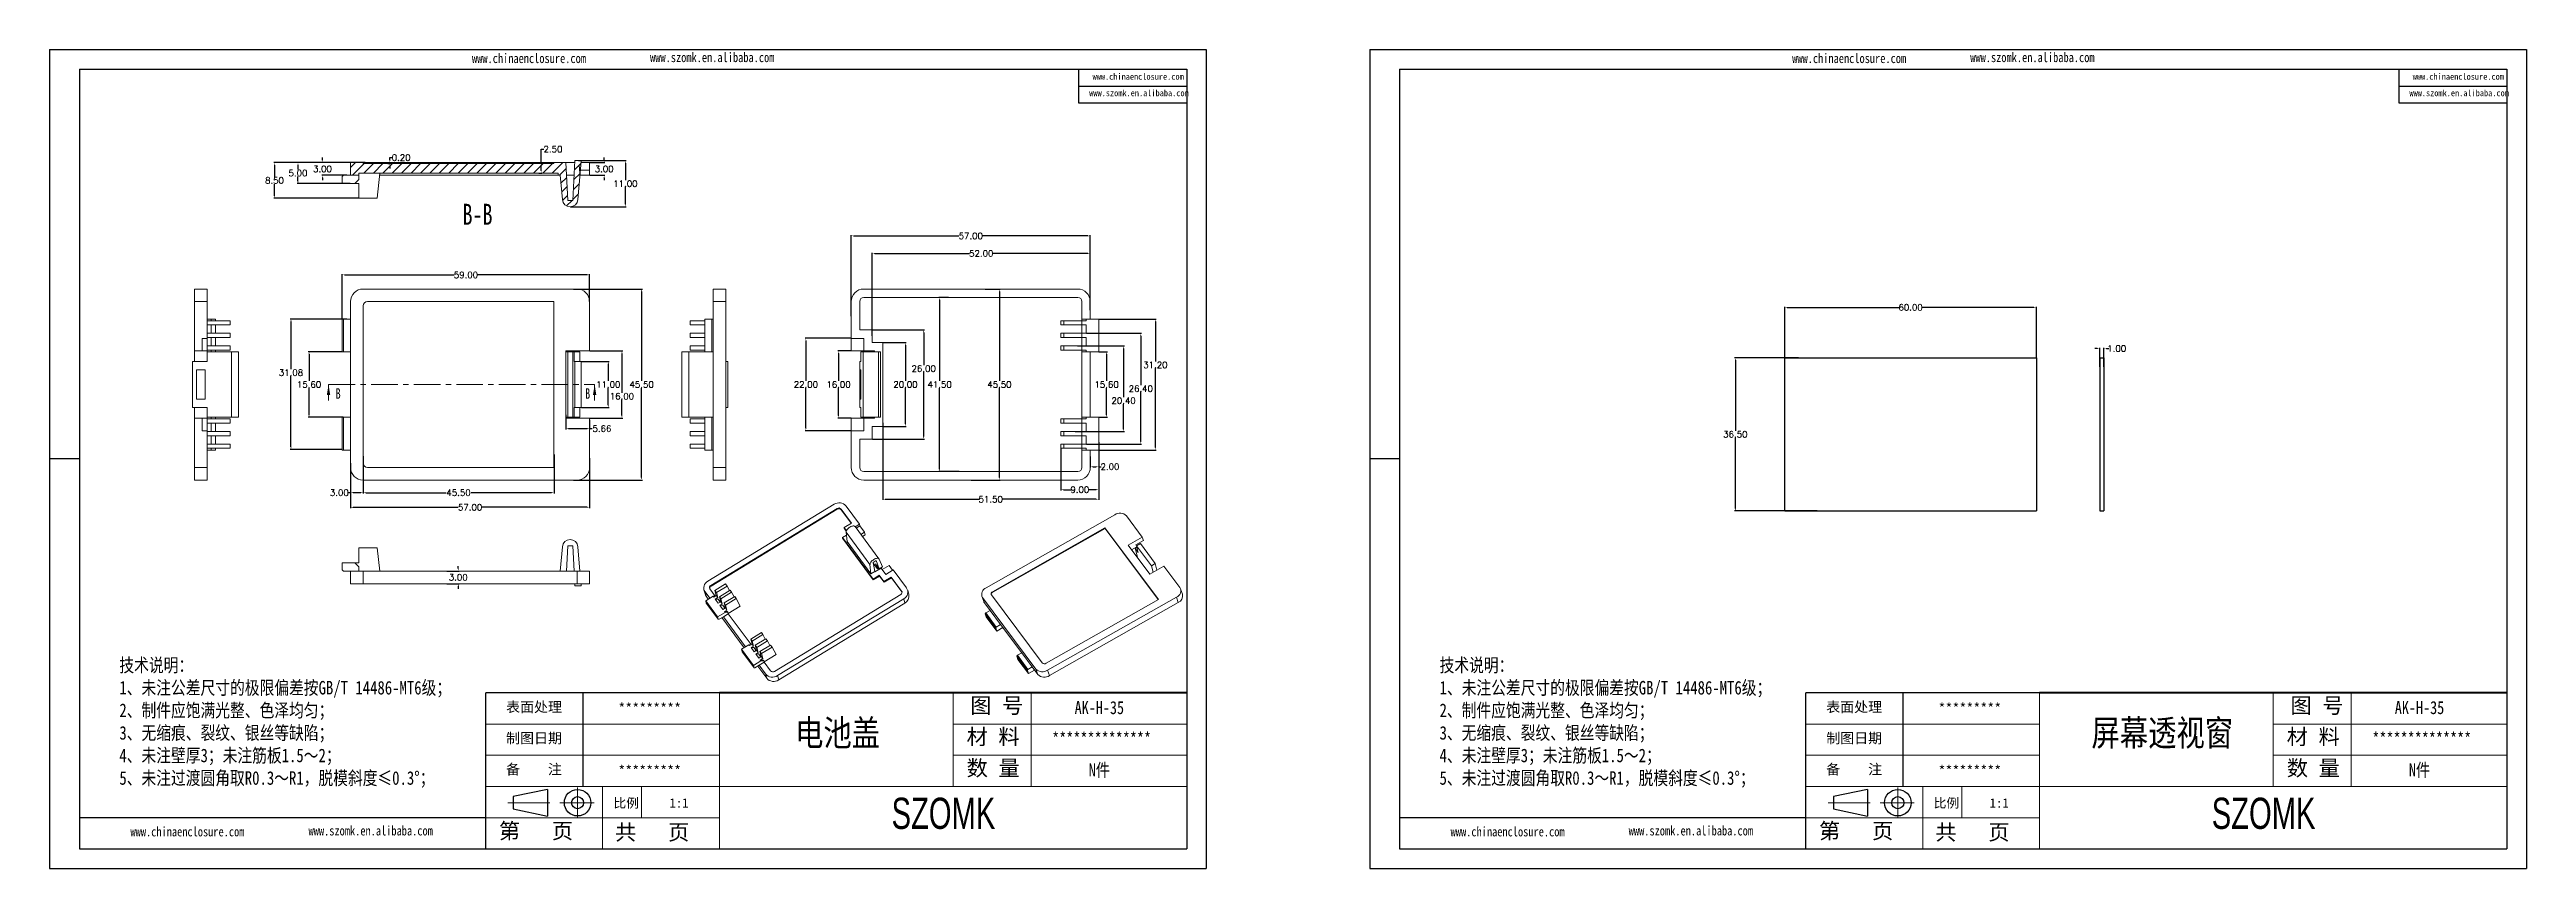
# Model space of a CAD drawing. Header units: inches. Extents: x 1430 to 4816, y 541 to 1061.
# Drawn here: x 3908 to 4498, y 573 to 768 of the extents above; entities that cross this region are included whole.
import ezdxf

# ---------------------------------------------------------------- set-up
doc = ezdxf.new("R2010")
doc.units = ezdxf.units.IN
doc.linetypes.add('CENTER', pattern=[10.16, 6.35, -1.27, 1.27, -1.27])
doc.linetypes.add('CENTER2', pattern=[28.575, 19.05, -3.175, 3.175, -3.175])
doc.layers.add('10', color=7, linetype='Continuous')
doc.layers.add('文字', color=81, linetype='Continuous')
for name, color, linetype, lineweight in [('粗实线', 7, 'Continuous', 30), ('细实线', 3, 'Continuous', 9), ('细点划线', 2, 'CENTER2', 9)]:
    doc.layers.add(name, color=color, linetype=linetype, lineweight=lineweight)
doc.styles.add('SLDTEXTSTYLE6', font='TXT', dxfattribs={"width": 0.7})
doc.styles.get("Standard").update_dxf_attribs({"font": 'txt', "bigfont": 'gbcbig.shx'})
doc.styles.add('宋体', font='', dxfattribs={"width": 0.8, "height": 3.5})
doc.styles.add('长仿宋', font='', dxfattribs={"width": 0.7, "height": 4})
doc.styles.get('宋体').set_extended_font_data('SimSun')
doc.styles.get('长仿宋').set_extended_font_data('SimSun')
doc.dimstyles.new('2', dxfattribs={"dimtxt": 1.5, "dimasz": 0.6, "dimexe": 0.18, "dimexo": 0.0625, "dimgap": 0.09, "dimtad": 0, "dimtih": 1, "dimtoh": 1, "dimzin": 0, "dimdsep": 46, "dimtxsty": 'Standard', "dimcen": 0, "dimadec": 0, "dimazin": 2, "dimtfac": 1, "dimtofl": 0, "dimtmove": 0, "dimatfit": 3, "dimfxl": 1, "dimtolj": 1, "dimtzin": 0, "dimarcsym": 0})

msp = doc.modelspace()

# ---------------------------------------------------------------- texts
at = {"color": 7, "linetype": 'Continuous', "char_height": 2.5, "attachment_point": 1, "style": 'SLDTEXTSTYLE6'}
for insert in [(3975.939, 687.324), (4035.442, 687.324)]:
    msp.add_mtext('B', dxfattribs=dict(at, insert=insert))
at = {"char_height": 2.44351, "width": 1388.76888, "attachment_point": 1}
for s, insert in [('{\\fSimHei|b0|i0|c134|p49;表面处理}', (4016.581, 612.642)), ('{\\fSimHei|b0|i0|c134|p49;*********}', (4043.344, 612.328)), ('{\\fSimHei|b0|i0|c134|p49;表面处理}', (4331.396, 612.642)), ('{\\fSimHei|b0|i0|c134|p49;*********}', (4358.159, 612.328)), ('{\\fSimHei|b0|i0|c134|p49;制图日期}', (4016.581, 605.212)), ('{\\fSimHei|b0|i0|c134|p49;制图日期}', (4331.396, 605.212)), ('{\\fSimHei|b0|i0|c134|p49;备    注}', (4016.581, 597.782)), ('{\\fSimHei|b0|i0|c134|p49;*********}', (4043.344, 597.468)), ('{\\fSimHei|b0|i0|c134|p49;备    注}', (4331.396, 597.782)), ('{\\fSimHei|b0|i0|c134|p49;*********}', (4358.159, 597.468))]:
    msp.add_mtext(s, dxfattribs=dict(at, insert=insert))
at = {"layer": '10', "color": 0, "insert": (4009.776, 731.262), "char_height": 5, "attachment_point": 2, "style": 'SLDTEXTSTYLE6'}
msp.add_mtext('B-B', dxfattribs=at)
at = {"layer": '文字', "color": 0, "attachment_point": 1, "style": '宋体'}
for s, insert, char_height, width in [('www.chinaenclosure.com', (4008.454, 767.06), 2.2703, 39.88705), ('www.szomk.en.alibaba.com', (4050.918, 767.285), 2.2703, 39.88705), ('www.chinaenclosure.com', (4156.437, 762.332), 1.51354, 26.59137), ('www.chinaenclosure.com', (4323.269, 767.06), 2.2703, 39.88705), ('www.szomk.en.alibaba.com', (4365.733, 767.285), 2.2703, 39.88705), ('www.chinaenclosure.com', (4471.252, 762.332), 1.51354, 26.59137), ('www.szomk.en.alibaba.com', (4155.646, 758.412), 1.51354, 26.59137), ('www.szomk.en.alibaba.com', (4470.461, 758.412), 1.51354, 26.59137), ('{\\H1.111x;技术说明：\\P1、未注公差尺寸的极限偏差按GB/T 14486-MT6级；\\P2、制件应饱满光整、色泽均匀；\\P3、无缩痕、裂纹、银丝等缺陷；\\P4、未注壁厚3；未注筋板1.5～2；\\P5、未注过渡圆角取R0.3～R1，脱模斜度≤0.3%%D；}', (3924.368, 622.985), 2.90238, 105.7143), ('{\\H1.111x;技术说明：\\P1、未注公差尺寸的极限偏差按GB/T 14486-MT6级；\\P2、制件应饱满光整、色泽均匀；\\P3、无缩痕、裂纹、银丝等缺陷；\\P4、未注壁厚3；未注筋板1.5～2；\\P5、未注过渡圆角取R0.3～R1，脱模斜度≤0.3%%D；}', (4239.183, 622.985), 2.90238, 105.7143), ('电池盖', (4085.497, 608.337), 6.1917, 79.15912), ('{\\H1.111x;AK-H-35}', (4152.157, 612.81), 2.78628, 32.21254), ('屏幕透视窗', (4394.628, 608.337), 6.1917, 79.15912), ('{\\H1.111x;AK-H-35}', (4466.973, 612.81), 2.78628, 32.21254), ('{\\H1.111x;**************}', (4146.798, 605.38), 2.78628, 32.21254), ('{\\H1.111x;**************}', (4461.613, 605.38), 2.78628, 32.21254), ('{\\H1.111x;N件}', (4155.528, 597.95), 2.78628, 32.21254), ('{\\H1.111x;N件}', (4470.343, 597.95), 2.78628, 32.21254), ('www.chinaenclosure.com', (3927.007, 582.856), 2.2703, 39.88705), ('www.szomk.en.alibaba.com', (3969.472, 583.081), 2.2703, 39.88705), ('www.chinaenclosure.com', (4241.822, 582.856), 2.2703, 39.88705), ('www.szomk.en.alibaba.com', (4284.287, 583.081), 2.2703, 39.88705)]:
    msp.add_mtext(s, dxfattribs=dict(at, insert=insert, char_height=char_height, width=width))
at = {"layer": '粗实线', "char_height": 7.43008, "width": 83.32104, "attachment_point": 1, "style": '长仿宋'}
for insert in [(4108.507, 589.8), (4423.322, 589.8)]:
    msp.add_mtext('{\\fSTXinwei|b0|i0|c134|p2;SZOMK}', dxfattribs=dict(at, insert=insert))
at = {"layer": '细实线', "color": 7, "attachment_point": 1}
for s, insert, char_height, width in [('{\\fSimSun|b0|i0|c134|p54;图 号}', (4127.271, 613.623), 3.71504, 18.57521), ('{\\fSimSun|b0|i0|c134|p54;图 号}', (4442.087, 613.623), 3.71504, 18.57521), ('{\\fSimSun|b0|i0|c134|p54;材 料   }', (4126.391, 606.193), 3.71504, 18.57521), ('{\\fSimSun|b0|i0|c134|p54;材 料   }', (4441.206, 606.193), 3.71504, 18.57521), ('{\\fSimSun|b0|i0|c134|p54;数 量}', (4126.409, 598.726), 3.71504, 16.78503), ('{\\fSimSun|b0|i0|c134|p54;数 量}', (4441.224, 598.726), 3.71504, 16.78503), ('{\\fSimSun|b0|i0|c134|p54;比例}', (4042.198, 589.647), 2.22903, 9.78473), ('{\\fSimSun|b0|i0|c134|p54;1:1}', (4055.549, 589.647), 2.22903, 9.78473), ('{\\fSimSun|b0|i0|c134|p54;比例}', (4357.013, 589.647), 2.22903, 9.78473), ('{\\fSimSun|b0|i0|c134|p54;1:1}', (4370.365, 589.647), 2.22903, 9.78473), ('{\\fSimSun|b0|i0|c134|p54;第   页}', (4014.861, 583.754), 3.71504, 27.86281), ('{\\fSimSun|b0|i0|c134|p54; 共   页}', (4040.052, 583.438), 3.71504, 27.86281), ('{\\fSimSun|b0|i0|c134|p54;第   页}', (4329.676, 583.754), 3.71504, 27.86281), ('{\\fSimSun|b0|i0|c134|p54; 共   页}', (4354.868, 583.438), 3.71504, 27.86281)]:
    msp.add_mtext(s, dxfattribs=dict(at, insert=insert, char_height=char_height, width=width))

# ---------------------------------------------------------------- blocks, each defined once
blk = doc.blocks.new('*D92')
at = {"color": 0, "lineweight": -2, "transparency": 16777216}
for p, q in [((3979.51, 669.51), (3979.51, 658.79)), ((4036.51, 670.69), (4036.51, 658.79)), ((3980.11, 658.97), (4005.17, 658.97)), ((4035.91, 658.97), (4010.85, 658.97))]:
    blk.add_line(p, q, dxfattribs=at)
at = {"color": 0, "transparency": 16777216}
for points in [[(3980.11, 659.07), (3980.11, 658.87), (3979.51, 658.97)], [(4035.91, 659.07), (4035.91, 658.87), (4036.51, 658.97)]]:
    blk.add_solid(points, dxfattribs=at)
at = {"layer": 'Defpoints', "color": 0, "transparency": 16777216}
for p in [(3979.51, 669.57), (4036.51, 670.75), (4036.51, 658.97)]:
    blk.add_point(p, dxfattribs=at)
at = {"color": 0, "transparency": 16777216, "insert": (4008.01, 658.97), "char_height": 1.5, "attachment_point": 5}
blk.add_mtext('\\A1;57.00', dxfattribs=at)
blk = doc.blocks.new('*D93')
at = {"color": 0, "lineweight": -2, "transparency": 16777216}
for p, q in [((3982.51, 670.57), (3982.51, 662.26)), ((4028.01, 671.52), (4028.01, 662.26)), ((3983.11, 662.44), (4002.29, 662.44)), ((4027.41, 662.44), (4008.22, 662.44))]:
    blk.add_line(p, q, dxfattribs=at)
at = {"color": 0, "transparency": 16777216}
for points in [[(3983.11, 662.54), (3983.11, 662.34), (3982.51, 662.44)], [(4027.41, 662.54), (4027.41, 662.34), (4028.01, 662.44)]]:
    blk.add_solid(points, dxfattribs=at)
at = {"layer": 'Defpoints', "color": 0, "transparency": 16777216}
for p in [(3982.51, 670.63), (4028.01, 671.58), (4028.01, 662.44)]:
    blk.add_point(p, dxfattribs=at)
at = {"color": 0, "transparency": 16777216, "insert": (4005.26, 662.44), "char_height": 1.5, "attachment_point": 5}
blk.add_mtext('\\A1;45.50', dxfattribs=at)
blk = doc.blocks.new('*D94')
at = {"color": 0, "lineweight": -2, "transparency": 16777216}
for p, q in [((3979.51, 669.51), (3979.51, 662.26)), ((3982.51, 671.16), (3982.51, 662.26)), ((3979.51, 662.44), (3978.91, 662.44)), ((3981.91, 662.44), (3980.11, 662.44))]:
    blk.add_line(p, q, dxfattribs=at)
at = {"color": 0, "transparency": 16777216}
for points in [[(3980.11, 662.54), (3980.11, 662.34), (3979.51, 662.44)], [(3981.91, 662.54), (3981.91, 662.34), (3982.51, 662.44)]]:
    blk.add_solid(points, dxfattribs=at)
at = {"layer": 'Defpoints', "color": 0, "transparency": 16777216}
for p in [(3979.51, 669.57), (3982.51, 671.23), (3979.51, 662.44)]:
    blk.add_point(p, dxfattribs=at)
at = {"color": 0, "transparency": 16777216, "insert": (3976.82, 662.44), "char_height": 1.5, "attachment_point": 5}
blk.add_mtext('\\A1;3.00', dxfattribs=at)
blk = doc.blocks.new('*D95')
at = {"color": 0, "lineweight": -2, "transparency": 16777216}
for p, q in [((3977.51, 703.88), (3977.51, 714.52)), ((3978.11, 714.34), (4004.17, 714.34)), ((4035.91, 714.34), (4009.85, 714.34)), ((4036.51, 708.03), (4036.51, 714.52))]:
    blk.add_line(p, q, dxfattribs=at)
at = {"color": 0, "transparency": 16777216}
for points in [[(3978.11, 714.44), (3978.11, 714.24), (3977.51, 714.34)], [(4035.91, 714.44), (4035.91, 714.24), (4036.51, 714.34)]]:
    blk.add_solid(points, dxfattribs=at)
at = {"layer": 'Defpoints', "color": 0, "transparency": 16777216}
for p in [(4036.51, 714.34), (3977.51, 703.82), (4036.51, 707.97)]:
    blk.add_point(p, dxfattribs=at)
at = {"color": 0, "transparency": 16777216, "insert": (4007.01, 714.34), "char_height": 1.5, "attachment_point": 5}
blk.add_mtext('\\A1;59.00', dxfattribs=at)
blk = doc.blocks.new('*D96')
at = {"color": 0, "lineweight": -2, "transparency": 16777216}
for p, q in [((4030.85, 681.03), (4030.85, 677.54)), ((4036.51, 679.77), (4036.51, 677.54)), ((4031.45, 677.72), (4035.91, 677.72)), ((4036.51, 677.72), (4037.11, 677.72))]:
    blk.add_line(p, q, dxfattribs=at)
at = {"color": 0, "transparency": 16777216}
for points in [[(4031.45, 677.82), (4031.45, 677.62), (4030.85, 677.72)], [(4035.91, 677.82), (4035.91, 677.62), (4036.51, 677.72)]]:
    blk.add_solid(points, dxfattribs=at)
at = {"layer": 'Defpoints', "color": 0, "transparency": 16777216}
for p in [(4030.85, 681.1), (4036.51, 679.83), (4036.51, 677.72)]:
    blk.add_point(p, dxfattribs=at)
at = {"color": 0, "transparency": 16777216, "insert": (4039.45, 677.72), "char_height": 1.5, "attachment_point": 5}
blk.add_mtext('\\A1;5.66', dxfattribs=at)
blk = doc.blocks.new('*D97')
at = {"color": 0, "lineweight": -2, "transparency": 16777216}
for p, q in [((3977.45, 696.02), (3969.42, 696.02)), ((3969.6, 695.42), (3969.6, 689.06)), ((3969.6, 681.02), (3969.6, 687.38)), ((3977.75, 680.42), (3969.42, 680.42))]:
    blk.add_line(p, q, dxfattribs=at)
at = {"color": 0, "transparency": 16777216}
for points in [[(3969.5, 695.42), (3969.7, 695.42), (3969.6, 696.02)], [(3969.5, 681.02), (3969.7, 681.02), (3969.6, 680.42)]]:
    blk.add_solid(points, dxfattribs=at)
at = {"layer": 'Defpoints', "color": 0, "transparency": 16777216}
for p in [(3969.6, 696.02), (3977.51, 696.02), (3977.81, 680.42)]:
    blk.add_point(p, dxfattribs=at)
at = {"color": 0, "transparency": 16777216, "insert": (3969.6, 688.22), "char_height": 1.5, "attachment_point": 5}
blk.add_mtext('\\A1;15.60', dxfattribs=at)
blk = doc.blocks.new('*D98')
at = {"color": 0, "lineweight": -2, "transparency": 16777216}
for p, q in [((3978.6, 703.82), (3965.11, 703.82)), ((3965.29, 703.22), (3965.29, 691.9)), ((3965.29, 673.34), (3965.29, 690.22)), ((3977.45, 672.74), (3965.11, 672.74))]:
    blk.add_line(p, q, dxfattribs=at)
at = {"color": 0, "transparency": 16777216}
for points in [[(3965.19, 703.22), (3965.39, 703.22), (3965.29, 703.82)], [(3965.19, 673.34), (3965.39, 673.34), (3965.29, 672.74)]]:
    blk.add_solid(points, dxfattribs=at)
at = {"layer": 'Defpoints', "color": 0, "transparency": 16777216}
for p in [(3965.29, 703.82), (3978.66, 703.82), (3977.51, 672.74)]:
    blk.add_point(p, dxfattribs=at)
at = {"color": 0, "transparency": 16777216, "insert": (3965.29, 691.06), "char_height": 1.5, "attachment_point": 5}
blk.add_mtext('\\A1;31.08', dxfattribs=at)
blk = doc.blocks.new('*D99')
at = {"color": 0, "lineweight": -2, "transparency": 16777216}
for p, q in [((4032.65, 710.97), (4049.09, 710.97)), ((4048.91, 710.37), (4048.91, 689.06)), ((4048.91, 666.07), (4048.91, 687.38)), ((4032.65, 665.47), (4049.09, 665.47))]:
    blk.add_line(p, q, dxfattribs=at)
at = {"color": 0, "transparency": 16777216}
for points in [[(4048.81, 710.37), (4049.01, 710.37), (4048.91, 710.97)], [(4048.81, 666.07), (4049.01, 666.07), (4048.91, 665.47)]]:
    blk.add_solid(points, dxfattribs=at)
at = {"layer": 'Defpoints', "color": 0, "transparency": 16777216}
for p in [(4032.58, 710.97), (4048.91, 710.97), (4032.58, 665.47)]:
    blk.add_point(p, dxfattribs=at)
at = {"color": 0, "transparency": 16777216, "insert": (4048.91, 688.22), "char_height": 1.5, "attachment_point": 5}
blk.add_mtext('\\A1;45.50', dxfattribs=at)
blk = doc.blocks.new('*D100')
at = {"color": 0, "lineweight": -2, "transparency": 16777216}
for p, q in [((4036.57, 696.22), (4044.39, 696.22)), ((4044.21, 695.62), (4044.21, 686.27)), ((4036.57, 680.22), (4044.39, 680.22)), ((4044.21, 680.82), (4044.21, 684.59))]:
    blk.add_line(p, q, dxfattribs=at)
at = {"color": 0, "transparency": 16777216}
for points in [[(4044.11, 695.62), (4044.31, 695.62), (4044.21, 696.22)], [(4044.11, 680.82), (4044.31, 680.82), (4044.21, 680.22)]]:
    blk.add_solid(points, dxfattribs=at)
at = {"layer": 'Defpoints', "color": 0, "transparency": 16777216}
for p in [(4036.51, 696.22), (4044.21, 696.22), (4036.51, 680.22)]:
    blk.add_point(p, dxfattribs=at)
at = {"color": 0, "transparency": 16777216, "insert": (4044.21, 685.43), "char_height": 1.5, "attachment_point": 5}
blk.add_mtext('\\A1;16.00', dxfattribs=at)
blk = doc.blocks.new('*D101')
at = {"color": 0, "lineweight": -2, "transparency": 16777216}
for p, q in [((4034.57, 693.72), (4041.13, 693.72)), ((4040.95, 693.12), (4040.95, 689.06)), ((4040.95, 683.32), (4040.95, 687.38)), ((4034.57, 682.72), (4041.13, 682.72))]:
    blk.add_line(p, q, dxfattribs=at)
at = {"color": 0, "transparency": 16777216}
for points in [[(4040.85, 693.12), (4041.05, 693.12), (4040.95, 693.72)], [(4040.85, 683.32), (4041.05, 683.32), (4040.95, 682.72)]]:
    blk.add_solid(points, dxfattribs=at)
at = {"layer": 'Defpoints', "color": 0, "transparency": 16777216}
for p in [(4034.51, 693.72), (4040.95, 693.72), (4034.51, 682.72)]:
    blk.add_point(p, dxfattribs=at)
at = {"color": 0, "transparency": 16777216, "insert": (4040.95, 688.22), "char_height": 1.5, "attachment_point": 5}
blk.add_mtext('\\A1;11.00', dxfattribs=at)
blk = doc.blocks.new('*D102')
at = {"color": 0, "lineweight": -2, "transparency": 16777216}
for p, q in [((4157.96, 696.02), (4159.97, 696.02)), ((4159.79, 695.42), (4159.79, 689.06)), ((4159.79, 681.02), (4159.79, 687.38)), ((4157.96, 680.42), (4159.97, 680.42))]:
    blk.add_line(p, q, dxfattribs=at)
at = {"color": 0, "transparency": 16777216}
for points in [[(4159.69, 695.42), (4159.89, 695.42), (4159.79, 696.02)], [(4159.69, 681.02), (4159.89, 681.02), (4159.79, 680.42)]]:
    blk.add_solid(points, dxfattribs=at)
at = {"layer": 'Defpoints', "color": 0, "transparency": 16777216}
for p in [(4157.9, 696.02), (4159.79, 696.02), (4157.9, 680.42)]:
    blk.add_point(p, dxfattribs=at)
at = {"color": 0, "transparency": 16777216, "insert": (4159.79, 688.22), "char_height": 1.5, "attachment_point": 5}
blk.add_mtext('\\A1;15.60', dxfattribs=at)
blk = doc.blocks.new('*D103')
at = {"color": 0, "lineweight": -2, "transparency": 16777216}
for p, q in [((4157.96, 703.82), (4171.61, 703.82)), ((4171.43, 703.22), (4171.43, 693.74)), ((4171.43, 673.22), (4171.43, 692.06)), ((4157.96, 672.62), (4171.61, 672.62))]:
    blk.add_line(p, q, dxfattribs=at)
at = {"color": 0, "transparency": 16777216}
for points in [[(4171.33, 703.22), (4171.53, 703.22), (4171.43, 703.82)], [(4171.33, 673.22), (4171.53, 673.22), (4171.43, 672.62)]]:
    blk.add_solid(points, dxfattribs=at)
at = {"layer": 'Defpoints', "color": 0, "transparency": 16777216}
for p in [(4157.9, 703.82), (4171.43, 703.82), (4157.9, 672.62)]:
    blk.add_point(p, dxfattribs=at)
at = {"color": 0, "transparency": 16777216, "insert": (4171.43, 692.9), "char_height": 1.5, "attachment_point": 5}
blk.add_mtext('\\A1;31.20', dxfattribs=at)
blk = doc.blocks.new('*D104')
at = {"color": 0, "lineweight": -2, "transparency": 16777216}
for p, q in [((4152.81, 697.42), (4164.02, 697.42)), ((4163.84, 696.82), (4163.84, 685.2)), ((4163.84, 677.62), (4163.84, 683.52)), ((4152.28, 677.02), (4164.02, 677.02))]:
    blk.add_line(p, q, dxfattribs=at)
at = {"color": 0, "transparency": 16777216}
for points in [[(4163.74, 696.82), (4163.94, 696.82), (4163.84, 697.42)], [(4163.74, 677.62), (4163.94, 677.62), (4163.84, 677.02)]]:
    blk.add_solid(points, dxfattribs=at)
at = {"layer": 'Defpoints', "color": 0, "transparency": 16777216}
for p in [(4152.75, 697.42), (4152.22, 677.02), (4163.84, 677.02)]:
    blk.add_point(p, dxfattribs=at)
at = {"color": 0, "transparency": 16777216, "insert": (4163.84, 684.36), "char_height": 1.5, "attachment_point": 5}
blk.add_mtext('\\A1;20.40', dxfattribs=at)
blk = doc.blocks.new('*D105')
at = {"color": 0, "lineweight": -2, "transparency": 16777216}
for p, q in [((4154.96, 700.42), (4168.12, 700.42)), ((4167.94, 699.82), (4167.94, 688.06)), ((4167.94, 674.62), (4167.94, 686.38)), ((4154.96, 674.02), (4168.12, 674.02))]:
    blk.add_line(p, q, dxfattribs=at)
at = {"color": 0, "transparency": 16777216}
for points in [[(4167.84, 699.82), (4168.04, 699.82), (4167.94, 700.42)], [(4167.84, 674.62), (4168.04, 674.62), (4167.94, 674.02)]]:
    blk.add_solid(points, dxfattribs=at)
at = {"layer": 'Defpoints', "color": 0, "transparency": 16777216}
for p in [(4154.9, 700.42), (4154.9, 674.02), (4167.94, 674.02)]:
    blk.add_point(p, dxfattribs=at)
at = {"color": 0, "transparency": 16777216, "insert": (4167.94, 687.22), "char_height": 1.5, "attachment_point": 5}
blk.add_mtext('\\A1;26.40', dxfattribs=at)
blk = doc.blocks.new('*D106')
at = {"color": 0, "lineweight": -2, "transparency": 16777216}
for p, q in [((4122.12, 708.97), (4119.79, 708.97)), ((4119.97, 708.37), (4119.97, 689.06)), ((4119.97, 668.07), (4119.97, 687.38)), ((4124.65, 667.47), (4119.79, 667.47))]:
    blk.add_line(p, q, dxfattribs=at)
at = {"color": 0, "transparency": 16777216}
for points in [[(4119.87, 708.37), (4120.07, 708.37), (4119.97, 708.97)], [(4119.87, 668.07), (4120.07, 668.07), (4119.97, 667.47)]]:
    blk.add_solid(points, dxfattribs=at)
at = {"layer": 'Defpoints', "color": 0, "transparency": 16777216}
for p in [(4122.18, 708.97), (4119.97, 667.47), (4124.71, 667.47)]:
    blk.add_point(p, dxfattribs=at)
at = {"color": 0, "transparency": 16777216, "insert": (4119.97, 688.22), "char_height": 1.5, "attachment_point": 5}
blk.add_mtext('\\A1;41.50', dxfattribs=at)
blk = doc.blocks.new('*D107')
at = {"color": 0, "lineweight": -2, "transparency": 16777216}
for p, q in [((4130.79, 710.97), (4134.41, 710.97)), ((4134.23, 710.37), (4134.23, 689.06)), ((4134.23, 666.07), (4134.23, 687.38)), ((4127.46, 665.47), (4134.41, 665.47))]:
    blk.add_line(p, q, dxfattribs=at)
at = {"color": 0, "transparency": 16777216}
for points in [[(4134.13, 710.37), (4134.33, 710.37), (4134.23, 710.97)], [(4134.13, 666.07), (4134.33, 666.07), (4134.23, 665.47)]]:
    blk.add_solid(points, dxfattribs=at)
at = {"layer": 'Defpoints', "color": 0, "transparency": 16777216}
for p in [(4130.73, 710.97), (4127.4, 665.47), (4134.23, 665.47)]:
    blk.add_point(p, dxfattribs=at)
at = {"color": 0, "transparency": 16777216, "insert": (4134.23, 688.22), "char_height": 1.5, "attachment_point": 5}
blk.add_mtext('\\A1;45.50', dxfattribs=at)
blk = doc.blocks.new('*D108')
at = {"color": 0, "lineweight": -2, "transparency": 16777216}
for p, q in [((4106.46, 698.22), (4112, 698.22)), ((4111.82, 697.62), (4111.82, 689.06)), ((4111.82, 678.82), (4111.82, 687.38)), ((4106.46, 678.22), (4112, 678.22))]:
    blk.add_line(p, q, dxfattribs=at)
at = {"color": 0, "transparency": 16777216}
for points in [[(4111.72, 697.62), (4111.92, 697.62), (4111.82, 698.22)], [(4111.72, 678.82), (4111.92, 678.82), (4111.82, 678.22)]]:
    blk.add_solid(points, dxfattribs=at)
at = {"layer": 'Defpoints', "color": 0, "transparency": 16777216}
for p in [(4106.4, 698.22), (4111.82, 698.22), (4106.4, 678.22)]:
    blk.add_point(p, dxfattribs=at)
at = {"color": 0, "transparency": 16777216, "insert": (4111.82, 688.22), "char_height": 1.5, "attachment_point": 5}
blk.add_mtext('\\A1;20.00', dxfattribs=at)
blk = doc.blocks.new('*D109')
at = {"color": 0, "lineweight": -2, "transparency": 16777216}
for p, q in [((4103.96, 701.22), (4116.35, 701.22)), ((4116.17, 700.62), (4116.17, 692.86)), ((4116.17, 675.82), (4116.17, 691.18)), ((4103.96, 675.22), (4116.35, 675.22))]:
    blk.add_line(p, q, dxfattribs=at)
at = {"color": 0, "transparency": 16777216}
for points in [[(4116.07, 700.62), (4116.27, 700.62), (4116.17, 701.22)], [(4116.07, 675.82), (4116.27, 675.82), (4116.17, 675.22)]]:
    blk.add_solid(points, dxfattribs=at)
at = {"layer": 'Defpoints', "color": 0, "transparency": 16777216}
for p in [(4103.9, 701.22), (4103.9, 675.22), (4116.17, 675.22)]:
    blk.add_point(p, dxfattribs=at)
at = {"color": 0, "transparency": 16777216, "insert": (4116.17, 692.02), "char_height": 1.5, "attachment_point": 5}
blk.add_mtext('\\A1;26.00', dxfattribs=at)
blk = doc.blocks.new('*D110')
at = {"color": 0, "lineweight": -2, "transparency": 16777216}
for p, q in [((4098.84, 696.22), (4095.68, 696.22)), ((4095.86, 695.62), (4095.86, 689.06)), ((4095.86, 680.82), (4095.86, 687.38)), ((4098.84, 680.22), (4095.68, 680.22))]:
    blk.add_line(p, q, dxfattribs=at)
at = {"color": 0, "transparency": 16777216}
for points in [[(4095.76, 695.62), (4095.96, 695.62), (4095.86, 696.22)], [(4095.76, 680.82), (4095.96, 680.82), (4095.86, 680.22)]]:
    blk.add_solid(points, dxfattribs=at)
at = {"layer": 'Defpoints', "color": 0, "transparency": 16777216}
for p in [(4095.86, 696.22), (4098.9, 696.22), (4098.9, 680.22)]:
    blk.add_point(p, dxfattribs=at)
at = {"color": 0, "transparency": 16777216, "insert": (4095.86, 688.22), "char_height": 1.5, "attachment_point": 5}
blk.add_mtext('\\A1;16.00', dxfattribs=at)
blk = doc.blocks.new('*D111')
at = {"color": 0, "lineweight": -2, "transparency": 16777216}
for p, q in [((4098.84, 699.22), (4087.9, 699.22)), ((4088.08, 698.62), (4088.08, 689.06)), ((4088.08, 677.82), (4088.08, 687.38)), ((4098.84, 677.22), (4087.9, 677.22))]:
    blk.add_line(p, q, dxfattribs=at)
at = {"color": 0, "transparency": 16777216}
for points in [[(4087.98, 698.62), (4088.18, 698.62), (4088.08, 699.22)], [(4087.98, 677.82), (4088.18, 677.82), (4088.08, 677.22)]]:
    blk.add_solid(points, dxfattribs=at)
at = {"layer": 'Defpoints', "color": 0, "transparency": 16777216}
for p in [(4088.08, 699.22), (4098.9, 699.22), (4098.9, 677.22)]:
    blk.add_point(p, dxfattribs=at)
at = {"color": 0, "transparency": 16777216, "insert": (4088.08, 688.22), "char_height": 1.5, "attachment_point": 5}
blk.add_mtext('\\A1;22.00', dxfattribs=at)
blk = doc.blocks.new('*D112')
at = {"color": 0, "lineweight": -2, "transparency": 16777216}
for p, q in [((4157.9, 674.49), (4157.9, 668.44)), ((4155.9, 671.05), (4155.9, 668.44)), ((4156.5, 668.62), (4157.3, 668.62)), ((4157.9, 668.62), (4158.5, 668.62))]:
    blk.add_line(p, q, dxfattribs=at)
at = {"color": 0, "transparency": 16777216}
for points in [[(4156.5, 668.72), (4156.5, 668.52), (4155.9, 668.62)], [(4157.3, 668.72), (4157.3, 668.52), (4157.9, 668.62)]]:
    blk.add_solid(points, dxfattribs=at)
at = {"layer": 'Defpoints', "color": 0, "transparency": 16777216}
for p in [(4157.9, 674.55), (4155.9, 671.11), (4157.9, 668.62)]:
    blk.add_point(p, dxfattribs=at)
at = {"color": 0, "transparency": 16777216, "insert": (4160.59, 668.62), "char_height": 1.5, "attachment_point": 5}
blk.add_mtext('\\A1;2.00', dxfattribs=at)
blk = doc.blocks.new('*D113')
at = {"color": 0, "lineweight": -2, "transparency": 16777216}
for p, q in [((4157.9, 674.49), (4157.9, 662.98)), ((4148.9, 672.96), (4148.9, 662.98)), ((4149.5, 663.16), (4151.31, 663.16)), ((4157.3, 663.16), (4155.49, 663.16))]:
    blk.add_line(p, q, dxfattribs=at)
at = {"color": 0, "transparency": 16777216}
for points in [[(4149.5, 663.26), (4149.5, 663.06), (4148.9, 663.16)], [(4157.3, 663.26), (4157.3, 663.06), (4157.9, 663.16)]]:
    blk.add_solid(points, dxfattribs=at)
at = {"layer": 'Defpoints', "color": 0, "transparency": 16777216}
for p in [(4157.9, 674.55), (4148.9, 673.02), (4157.9, 663.16)]:
    blk.add_point(p, dxfattribs=at)
at = {"color": 0, "transparency": 16777216, "insert": (4153.4, 663.16), "char_height": 1.5, "attachment_point": 5}
blk.add_mtext('\\A1;9.00', dxfattribs=at)
blk = doc.blocks.new('*D114')
at = {"color": 0, "lineweight": -2, "transparency": 16777216}
for p, q in [((4106.4, 679.08), (4106.4, 660.72)), ((4157.9, 674.43), (4157.9, 660.72)), ((4107, 660.9), (4129.44, 660.9)), ((4157.3, 660.9), (4134.87, 660.9))]:
    blk.add_line(p, q, dxfattribs=at)
at = {"color": 0, "transparency": 16777216}
for points in [[(4107, 661), (4107, 660.8), (4106.4, 660.9)], [(4157.3, 661), (4157.3, 660.8), (4157.9, 660.9)]]:
    blk.add_solid(points, dxfattribs=at)
at = {"layer": 'Defpoints', "color": 0, "transparency": 16777216}
for p in [(4106.4, 679.14), (4157.9, 674.49), (4157.9, 660.9)]:
    blk.add_point(p, dxfattribs=at)
at = {"color": 0, "transparency": 16777216, "insert": (4132.15, 660.9), "char_height": 1.5, "attachment_point": 5}
blk.add_mtext('\\A1;51.50', dxfattribs=at)
blk = doc.blocks.new('*D115')
at = {"color": 0, "lineweight": -2, "transparency": 16777216}
for p, q in [((4103.9, 699.78), (4103.9, 719.61)), ((4104.5, 719.43), (4127.06, 719.43)), ((4155.3, 719.43), (4132.74, 719.43)), ((4155.9, 705.96), (4155.9, 719.61))]:
    blk.add_line(p, q, dxfattribs=at)
at = {"color": 0, "transparency": 16777216}
for points in [[(4104.5, 719.53), (4104.5, 719.33), (4103.9, 719.43)], [(4155.3, 719.53), (4155.3, 719.33), (4155.9, 719.43)]]:
    blk.add_solid(points, dxfattribs=at)
at = {"layer": 'Defpoints', "color": 0, "transparency": 16777216}
for p in [(4155.9, 719.43), (4155.9, 705.89), (4103.9, 699.72)]:
    blk.add_point(p, dxfattribs=at)
at = {"color": 0, "transparency": 16777216, "insert": (4129.9, 719.43), "char_height": 1.5, "attachment_point": 5}
blk.add_mtext('\\A1;52.00', dxfattribs=at)
blk = doc.blocks.new('*D116')
at = {"color": 0, "lineweight": -2, "transparency": 16777216}
for p, q in [((4098.9, 704.48), (4098.9, 723.8)), ((4099.5, 723.62), (4124.56, 723.62)), ((4155.3, 723.62), (4130.24, 723.62)), ((4155.9, 706.02), (4155.9, 723.8))]:
    blk.add_line(p, q, dxfattribs=at)
at = {"color": 0, "transparency": 16777216}
for points in [[(4099.5, 723.72), (4099.5, 723.52), (4098.9, 723.62)], [(4155.3, 723.72), (4155.3, 723.52), (4155.9, 723.62)]]:
    blk.add_solid(points, dxfattribs=at)
at = {"layer": 'Defpoints', "color": 0, "transparency": 16777216}
for p in [(4098.9, 723.62), (4098.9, 704.42), (4155.9, 705.96)]:
    blk.add_point(p, dxfattribs=at)
at = {"color": 0, "transparency": 16777216, "insert": (4127.4, 723.62), "char_height": 1.5, "attachment_point": 5}
blk.add_mtext('\\A1;57.00', dxfattribs=at)
blk = doc.blocks.new('*D117')
at = {"color": 0, "lineweight": -2, "transparency": 16777216}
for p, q in [((3988.4, 741.07), (3989.05, 741.07)), ((3988.4, 740.87), (3989.05, 740.87)), ((3988.87, 741.67), (3988.87, 742.27)), ((3988.87, 742.27), (3989.47, 742.27)), ((3988.87, 740.27), (3988.87, 739.67))]:
    blk.add_line(p, q, dxfattribs=at)
at = {"color": 0, "transparency": 16777216}
for points in [[(3988.77, 741.67), (3988.97, 741.67), (3988.87, 741.07)], [(3988.77, 740.27), (3988.97, 740.27), (3988.87, 740.87)]]:
    blk.add_solid(points, dxfattribs=at)
at = {"layer": 'Defpoints', "color": 0, "transparency": 16777216}
for p in [(3988.34, 741.07), (3988.34, 740.87), (3988.87, 741.07)]:
    blk.add_point(p, dxfattribs=at)
at = {"color": 0, "transparency": 16777216, "insert": (3991.56, 742.27), "char_height": 1.5, "attachment_point": 5}
blk.add_mtext('\\A1;0.20', dxfattribs=at)
blk = doc.blocks.new('*D118')
at = {"color": 0, "lineweight": -2, "transparency": 16777216}
for p, q in [((3979.45, 741.07), (3972.62, 741.07)), ((3972.8, 741.67), (3972.8, 742.27)), ((3978.6, 738.07), (3972.62, 738.07)), ((3972.8, 737.47), (3972.8, 736.87))]:
    blk.add_line(p, q, dxfattribs=at)
at = {"color": 0, "transparency": 16777216}
for points in [[(3972.7, 741.67), (3972.9, 741.67), (3972.8, 741.07)], [(3972.7, 737.47), (3972.9, 737.47), (3972.8, 738.07)]]:
    blk.add_solid(points, dxfattribs=at)
at = {"layer": 'Defpoints', "color": 0, "transparency": 16777216}
for p in [(3979.51, 741.07), (3972.8, 738.07), (3978.66, 738.07)]:
    blk.add_point(p, dxfattribs=at)
at = {"color": 0, "transparency": 16777216, "insert": (3972.8, 739.57), "char_height": 1.5, "attachment_point": 5}
blk.add_mtext('\\A1;3.00', dxfattribs=at)
blk = doc.blocks.new('*D119')
at = {"color": 0, "lineweight": -2, "transparency": 16777216}
for p, q in [((3979.97, 741.07), (3966.78, 741.07)), ((3966.96, 740.47), (3966.96, 739.41)), ((3979.43, 736.07), (3966.78, 736.07)), ((3966.96, 736.67), (3966.96, 737.73))]:
    blk.add_line(p, q, dxfattribs=at)
at = {"color": 0, "transparency": 16777216}
for points in [[(3966.86, 740.47), (3967.06, 740.47), (3966.96, 741.07)], [(3966.86, 736.67), (3967.06, 736.67), (3966.96, 736.07)]]:
    blk.add_solid(points, dxfattribs=at)
at = {"layer": 'Defpoints', "color": 0, "transparency": 16777216}
for p in [(3966.96, 741.07), (3980.03, 741.07), (3979.49, 736.07)]:
    blk.add_point(p, dxfattribs=at)
at = {"color": 0, "transparency": 16777216, "insert": (3966.96, 738.57), "char_height": 1.5, "attachment_point": 5}
blk.add_mtext('\\A1;5.00', dxfattribs=at)
blk = doc.blocks.new('*D120')
at = {"color": 0, "lineweight": -2, "transparency": 16777216}
for p, q in [((3982.95, 741.07), (3961.17, 741.07)), ((3961.35, 740.47), (3961.35, 737.66)), ((3981.45, 732.57), (3961.17, 732.57)), ((3961.35, 733.17), (3961.35, 735.98))]:
    blk.add_line(p, q, dxfattribs=at)
at = {"color": 0, "transparency": 16777216}
for points in [[(3961.25, 740.47), (3961.45, 740.47), (3961.35, 741.07)], [(3961.25, 733.17), (3961.45, 733.17), (3961.35, 732.57)]]:
    blk.add_solid(points, dxfattribs=at)
at = {"layer": 'Defpoints', "color": 0, "transparency": 16777216}
for p in [(3961.35, 741.07), (3983.01, 741.07), (3981.51, 732.57)]:
    blk.add_point(p, dxfattribs=at)
at = {"color": 0, "transparency": 16777216, "insert": (3961.35, 736.82), "char_height": 1.5, "attachment_point": 5}
blk.add_mtext('\\A1;8.50', dxfattribs=at)
blk = doc.blocks.new('*D121')
at = {"color": 0, "lineweight": -2, "transparency": 16777216}
for p, q in [((4024.95, 741.07), (4024.95, 744.28)), ((4024.95, 744.28), (4025.55, 744.28)), ((4024.37, 741.07), (4025.13, 741.07)), ((4024.37, 738.57), (4025.13, 738.57)), ((4024.95, 739.17), (4024.95, 740.47))]:
    blk.add_line(p, q, dxfattribs=at)
at = {"color": 0, "transparency": 16777216}
for points in [[(4024.85, 740.47), (4025.05, 740.47), (4024.95, 741.07)], [(4024.85, 739.17), (4025.05, 739.17), (4024.95, 738.57)]]:
    blk.add_solid(points, dxfattribs=at)
at = {"layer": 'Defpoints', "color": 0, "transparency": 16777216}
for p in [(4024.31, 741.07), (4024.31, 738.57), (4024.95, 741.07)]:
    blk.add_point(p, dxfattribs=at)
at = {"color": 0, "transparency": 16777216, "insert": (4027.77, 744.28), "char_height": 1.5, "attachment_point": 5}
blk.add_mtext('\\A1;2.50', dxfattribs=at)
blk = doc.blocks.new('*D122')
at = {"color": 0, "lineweight": -2, "transparency": 16777216}
for p, q in [((4036.57, 741.07), (4040.15, 741.07)), ((4039.97, 741.67), (4039.97, 742.27)), ((4036.57, 738.07), (4040.15, 738.07)), ((4039.97, 737.47), (4039.97, 736.87))]:
    blk.add_line(p, q, dxfattribs=at)
at = {"color": 0, "transparency": 16777216}
for points in [[(4039.87, 741.67), (4040.07, 741.67), (4039.97, 741.07)], [(4039.87, 737.47), (4040.07, 737.47), (4039.97, 738.07)]]:
    blk.add_solid(points, dxfattribs=at)
at = {"layer": 'Defpoints', "color": 0, "transparency": 16777216}
for p in [(4036.51, 741.07), (4039.97, 741.07), (4036.51, 738.07)]:
    blk.add_point(p, dxfattribs=at)
at = {"color": 0, "transparency": 16777216, "insert": (4039.97, 739.57), "char_height": 1.5, "attachment_point": 5}
blk.add_mtext('\\A1;3.00', dxfattribs=at)
blk = doc.blocks.new('*D123')
at = {"color": 0, "lineweight": -2, "transparency": 16777216}
for p, q in [((4033.82, 741.57), (4045.22, 741.57)), ((4045.04, 740.97), (4045.04, 736.91)), ((4045.04, 731.17), (4045.04, 735.23)), ((4031.92, 730.57), (4045.22, 730.57))]:
    blk.add_line(p, q, dxfattribs=at)
at = {"color": 0, "transparency": 16777216}
for points in [[(4044.94, 740.97), (4045.14, 740.97), (4045.04, 741.57)], [(4044.94, 731.17), (4045.14, 731.17), (4045.04, 730.57)]]:
    blk.add_solid(points, dxfattribs=at)
at = {"layer": 'Defpoints', "color": 0, "transparency": 16777216}
for p in [(4033.76, 741.57), (4031.86, 730.57), (4045.04, 730.57)]:
    blk.add_point(p, dxfattribs=at)
at = {"color": 0, "transparency": 16777216, "insert": (4045.04, 736.07), "char_height": 1.5, "attachment_point": 5}
blk.add_mtext('\\A1;11.00', dxfattribs=at)
blk = doc.blocks.new('*D124')
at = {"color": 0, "lineweight": -2, "transparency": 16777216}
for p, q in [((4005.18, 644.38), (4005.18, 644.98)), ((4002.49, 643.78), (4005.36, 643.78)), ((4002.49, 640.78), (4005.36, 640.78)), ((4005.18, 640.18), (4005.18, 639.58))]:
    blk.add_line(p, q, dxfattribs=at)
at = {"color": 0, "transparency": 16777216}
for points in [[(4005.08, 644.38), (4005.28, 644.38), (4005.18, 643.78)], [(4005.08, 640.18), (4005.28, 640.18), (4005.18, 640.78)]]:
    blk.add_solid(points, dxfattribs=at)
at = {"layer": 'Defpoints', "color": 0, "transparency": 16777216}
for p in [(4002.43, 643.78), (4002.43, 640.78), (4005.18, 640.78)]:
    blk.add_point(p, dxfattribs=at)
at = {"color": 0, "transparency": 16777216, "insert": (4005.18, 642.28), "char_height": 1.5, "attachment_point": 5}
blk.add_mtext('\\A1;3.00', dxfattribs=at)
blk = doc.blocks.new('*D125')
at = {"color": 0, "lineweight": -2}
for p, q in [((4321.51, 694.66), (4321.51, 706.76)), ((4322.11, 706.58), (4348.79, 706.58)), ((4380.91, 706.58), (4354.22, 706.58)), ((4381.51, 694.66), (4381.51, 706.76))]:
    blk.add_line(p, q, dxfattribs=at)
at = {"color": 0}
for points in [[(4322.11, 706.68), (4322.11, 706.48), (4321.51, 706.58)], [(4380.91, 706.68), (4380.91, 706.48), (4381.51, 706.58)]]:
    blk.add_solid(points, dxfattribs=at)
at = {"layer": 'Defpoints', "color": 0}
for p in [(4381.51, 706.58), (4321.51, 694.6), (4381.51, 694.6)]:
    blk.add_point(p, dxfattribs=at)
at = {"color": 0, "insert": (4351.51, 706.58), "char_height": 1.5, "attachment_point": 5}
blk.add_mtext('\\A1;60.00', dxfattribs=at)
blk = doc.blocks.new('*D126')
at = {"color": 0, "lineweight": -2}
for p, q in [((4324.77, 694.6), (4309.54, 694.6)), ((4309.72, 694), (4309.72, 677.19)), ((4309.72, 658.7), (4309.72, 675.51)), ((4329.2, 658.1), (4309.54, 658.1))]:
    blk.add_line(p, q, dxfattribs=at)
at = {"color": 0}
for points in [[(4309.62, 694), (4309.82, 694), (4309.72, 694.6)], [(4309.62, 658.7), (4309.82, 658.7), (4309.72, 658.1)]]:
    blk.add_solid(points, dxfattribs=at)
at = {"layer": 'Defpoints', "color": 0}
for p in [(4324.83, 694.6), (4309.72, 658.1), (4329.26, 658.1)]:
    blk.add_point(p, dxfattribs=at)
at = {"color": 0, "insert": (4309.72, 676.35), "char_height": 1.5, "attachment_point": 5}
blk.add_mtext('\\A1;36.50', dxfattribs=at)
blk = doc.blocks.new('*D127')
at = {"color": 0, "lineweight": -2}
for p, q in [((4396.62, 692.42), (4396.62, 696.98)), ((4397.62, 692.42), (4397.62, 696.98)), ((4396.02, 696.8), (4395.42, 696.8)), ((4398.22, 696.8), (4398.82, 696.8))]:
    blk.add_line(p, q, dxfattribs=at)
at = {"color": 0}
for points in [[(4396.02, 696.9), (4396.02, 696.7), (4396.62, 696.8)], [(4398.22, 696.9), (4398.22, 696.7), (4397.62, 696.8)]]:
    blk.add_solid(points, dxfattribs=at)
at = {"layer": 'Defpoints', "color": 0}
for p in [(4396.62, 692.36), (4397.62, 696.8), (4397.62, 692.36)]:
    blk.add_point(p, dxfattribs=at)
at = {"color": 0, "insert": (4400.66, 696.8), "char_height": 1.5, "attachment_point": 5}
blk.add_mtext('\\A1;1.00', dxfattribs=at)

# ---------------------------------------------------------------- dimensions: what is measured, and where the dimension line sits
for base, p1, p2, picture, middle in [((4024.954, 741.069), (4024.312, 738.569), (4024.312, 741.069), '*D121', (4027.769, 744.284)), ((3965.292, 703.818), (3977.509, 672.738), (3978.659, 703.818), '*D98', (3965.292, 691.06)), ((4171.431, 703.818), (4157.902, 672.618), (4157.902, 703.818), '*D103', (4171.431, 692.898)), ((4116.173, 675.218), (4103.902, 701.218), (4103.902, 675.218), '*D109', (4116.173, 692.018)), ((4163.845, 677.018), (4152.752, 697.418), (4152.22, 677.018), '*D104', (4163.845, 684.359)), ((4044.213, 696.218), (4036.509, 680.218), (4036.509, 696.218), '*D100', (4044.213, 685.429))]:
    dim = msp.add_linear_dim(base=base, p1=p1, p2=p2, angle=90, dimstyle='2')
    dim.commit()
    dim.dimension.update_dxf_attribs({"geometry": picture, "text_midpoint": middle, "dimtype": 160})
for base, p1, p2, picture, middle in [((3961.346, 741.069), (3981.509, 732.569), (3983.009, 741.069), '*D120', (3961.346, 736.819)), ((3966.96, 741.069), (3979.488, 736.069), (3980.029, 741.069), '*D119', (3966.96, 738.569)), ((3972.796, 738.069), (3979.509, 741.069), (3978.659, 738.069), '*D118', (3972.796, 739.569)), ((3988.871, 741.069), (3988.337, 740.869), (3988.337, 741.069), '*D117', (3991.561, 742.269)), ((4045.041, 730.569), (4033.759, 741.569), (4031.856, 730.569), '*D123', (4045.041, 736.069)), ((4039.975, 741.069), (4036.509, 738.069), (4036.509, 741.069), '*D122', (4039.975, 739.569)), ((4048.911, 710.968), (4032.584, 665.468), (4032.584, 710.968), '*D99', (4048.911, 688.218)), ((4119.969, 667.468), (4122.18, 708.968), (4124.714, 667.468), '*D106', (4119.969, 688.218)), ((4134.227, 665.468), (4130.731, 710.968), (4127.402, 665.468), '*D107', (4134.227, 688.218)), ((4088.078, 699.218), (4098.902, 677.218), (4098.902, 699.218), '*D111', (4088.078, 688.218)), ((4111.818, 698.218), (4106.402, 678.218), (4106.402, 698.218), '*D108', (4111.818, 688.218)), ((4167.938, 674.018), (4154.902, 700.418), (4154.902, 674.018), '*D105', (4167.938, 687.218)), ((3969.602, 696.018), (3977.809, 680.418), (3977.509, 696.018), '*D97', (3969.602, 688.218)), ((4040.945, 693.718), (4034.509, 682.718), (4034.509, 693.718), '*D101', (4040.945, 688.218)), ((4095.858, 696.218), (4098.902, 680.218), (4098.902, 696.218), '*D110', (4095.858, 688.218)), ((4159.787, 696.018), (4157.902, 680.418), (4157.902, 696.018), '*D102', (4159.787, 688.218)), ((4309.724, 658.1), (4324.829, 694.6), (4329.264, 658.1), '*D126', (4309.724, 676.35)), ((4005.177, 640.777), (4002.431, 643.777), (4002.431, 640.777), '*D124', (4005.177, 642.277))]:
    dim = msp.add_linear_dim(base=base, p1=p1, p2=p2, angle=90, dimstyle='2')
    dim.commit()
    dim.dimension.update_dxf_attribs({"geometry": picture, "text_midpoint": middle})
for base, p1, p2, picture, middle in [((4098.902, 723.621), (4155.902, 705.955), (4098.902, 704.416), '*D116', (4127.402, 723.621)), ((4036.509, 714.338), (3977.509, 703.818), (4036.509, 707.968), '*D95', (4007.009, 714.338)), ((4155.902, 719.434), (4103.902, 699.718), (4155.902, 705.893), '*D115', (4129.902, 719.434)), ((4381.51, 706.584), (4321.51, 694.6), (4381.51, 694.6), '*D125', (4351.51, 706.584)), ((4397.624, 696.799), (4396.624, 692.36), (4397.624, 692.36), '*D127', (4400.664, 696.799)), ((4157.902, 660.902), (4106.402, 679.14), (4157.902, 674.49), '*D114', (4132.152, 660.902)), ((4157.902, 663.16), (4148.902, 673.018), (4157.902, 674.552), '*D113', (4153.402, 663.16)), ((4157.902, 668.619), (4155.902, 671.112), (4157.902, 674.552), '*D112', (4160.592, 668.619)), ((3979.509, 662.437), (3982.509, 671.225), (3979.509, 669.573), '*D94', (3976.819, 662.437)), ((4036.509, 658.97), (3979.509, 669.573), (4036.509, 670.751), '*D92', (4008.009, 658.97)), ((4028.009, 662.437), (3982.509, 670.628), (4028.009, 671.582), '*D93', (4005.259, 662.437))]:
    dim = msp.add_linear_dim(base=base, p1=p1, p2=p2, dimstyle='2')
    dim.commit()
    dim.dimension.update_dxf_attribs({"geometry": picture, "text_midpoint": middle})
dim = msp.add_linear_dim(base=(4036.509, 677.717), p1=(4030.852, 681.096), p2=(4036.509, 679.831), dimstyle='2')
dim.commit()
dim.dimension.update_dxf_attribs({"geometry": '*D96', "text_midpoint": (4039.449, 677.717), "dimtype": 160})

# ---------------------------------------------------------------- hatches: boundary and pattern name
at = {"linetype": 'Continuous', "lineweight": 0}
h = msp.add_hatch(dxfattribs=at)
h.set_pattern_fill('ANSI31', color=4, scale=0.5, style=0)
edge = h.paths.add_edge_path(flags=0)
edge.add_line((3982.509, 741.069), (3979.509, 741.069))
edge.add_line((3979.509, 741.069), (3979.509, 738.069))
edge.add_line((3979.509, 738.069), (3981.509, 738.069))
edge.add_line((3981.509, 738.069), (3981.509, 738.569))
edge.add_line((3981.509, 738.569), (4029.009, 738.569))
edge.add_line((4029.009, 738.569), (4029.009, 738.069))
edge.add_line((4029.009, 738.069), (4029.509, 738.069))
edge.add_line((4029.509, 738.069), (4030.018, 732.253))
edge.add_arc((4031.856, 732.414), 1.845, 185, 355)
edge.add_line((4033.694, 732.253), (4034.247, 738.569))
edge.add_line((4034.247, 738.569), (4034.209, 738.569))
edge.add_line((4034.209, 738.569), (4034.009, 740.569))
edge.add_line((4034.009, 740.569), (4034.422, 740.569))
edge.add_line((4034.422, 740.569), (4034.509, 741.569))
edge.add_line((4034.509, 741.569), (4033.009, 741.569))
edge.add_line((4033.009, 741.569), (4032.511, 732.069))
edge.add_line((4032.511, 732.069), (4031.324, 732.069))
edge.add_line((4031.324, 732.069), (4030.852, 741.069))
edge.add_line((4030.852, 741.069), (4028.009, 741.069))
edge.add_line((4028.009, 741.069), (4028.009, 740.869))
edge.add_line((4028.009, 740.869), (3982.509, 740.869))
edge.add_line((3982.509, 740.869), (3982.509, 741.069))

# ---------------------------------------------------------------- linework, layer by layer
for p, q in [((3907.714, 767.996), (4183.556, 767.996)), ((3907.714, 767.996), (3907.714, 572.957)), ((4183.556, 767.996), (4183.556, 572.957)), ((4222.529, 767.996), (4498.371, 767.996)), ((4222.529, 767.996), (4222.529, 572.957)), ((4498.371, 767.996), (4498.371, 572.957)), ((3914.852, 763.353), (4178.912, 763.353)), ((3914.852, 763.353), (3914.852, 577.601)), ((4153.113, 763.353), (4153.113, 755.29)), ((4178.912, 763.353), (4178.912, 577.601)), ((4229.667, 763.353), (4493.727, 763.353)), ((4229.667, 763.353), (4229.667, 577.601)), ((4467.928, 763.353), (4467.928, 755.29)), ((4493.727, 763.353), (4493.727, 577.601)), ((4153.113, 759.322), (4178.912, 759.322)), ((4467.928, 759.322), (4493.727, 759.322)), ((4153.113, 755.29), (4178.912, 755.29)), ((4467.928, 755.29), (4493.727, 755.29)), ((4321.51, 694.6), (4381.51, 694.6)), ((4321.51, 658.1), (4321.51, 694.6)), ((4381.51, 694.6), (4381.51, 658.1)), ((4396.624, 694.6), (4396.624, 658.1)), ((4396.624, 694.6), (4397.624, 694.6)), ((4397.624, 694.6), (4397.624, 658.1)), ((3914.852, 670.477), (3907.714, 670.477)), ((4229.667, 670.477), (4222.529, 670.477)), ((3907.714, 663.253), (3907.714, 572.957)), ((4222.529, 663.253), (4222.529, 572.957)), ((4321.51, 658.1), (4381.51, 658.1)), ((4396.624, 658.1), (4397.624, 658.1)), ((4067.461, 614.751), (4011.735, 614.751)), ((4011.735, 577.601), (4011.735, 614.751)), ((4034.954, 592.461), (4034.954, 614.751)), ((4382.276, 614.751), (4326.55, 614.751)), ((4326.55, 577.601), (4326.55, 614.751)), ((4349.769, 592.461), (4349.769, 614.751)), ((4011.735, 585.031), (3914.852, 585.031)), ((4326.55, 585.031), (4229.667, 585.031)), ((3907.714, 572.957), (4183.556, 572.957)), ((3907.714, 572.957), (4035.418, 572.957)), ((3914.852, 577.601), (4178.912, 577.601)), ((4222.529, 572.957), (4498.371, 572.957)), ((4222.529, 572.957), (4350.234, 572.957)), ((4229.667, 577.601), (4493.727, 577.601))]:
    msp.add_line(p, q)
at = {"color": 7, "linetype": 'Continuous', "lineweight": 15}
for p, q in [((3979.509, 738.069), (3979.509, 741.069)), ((3979.509, 741.069), (3982.509, 741.069)), ((3981.509, 738.569), (4029.009, 738.569)), ((3981.509, 738.569), (3981.509, 738.069)), ((3982.509, 741.069), (3982.509, 740.869)), ((3982.509, 741.069), (3983.509, 741.069)), ((3982.509, 740.869), (4028.009, 740.869)), ((3983.509, 741.069), (3983.509, 740.869)), ((4028.009, 741.069), (3983.509, 741.069)), ((3985.809, 732.569), (3986.509, 738.569)), ((4028.009, 740.869), (4028.009, 741.069)), ((4028.009, 741.069), (4030.852, 741.069)), ((4029.009, 738.069), (4029.009, 738.569)), ((4030.852, 741.069), (4031.324, 732.069)), ((4032.983, 741.069), (4030.852, 741.069)), ((4032.511, 732.069), (4033.009, 741.569)), ((4034.509, 741.569), (4033.009, 741.569)), ((4033.694, 732.253), (4034.247, 738.569)), ((4034.422, 740.569), (4034.009, 740.569)), ((4034.009, 740.569), (4034.209, 738.569)), ((4034.209, 738.569), (4034.247, 738.569)), ((4034.247, 738.569), (4034.422, 740.569)), ((4036.509, 739.269), (4034.308, 739.269)), ((4034.422, 740.569), (4034.509, 741.569)), ((4036.509, 741.069), (4034.465, 741.069)), ((4036.509, 741.069), (4036.509, 739.269)), ((4036.509, 739.269), (4036.509, 738.069)), ((3977.809, 738.069), (3977.509, 737.769)), ((3977.509, 736.069), (3977.509, 737.769)), ((3980.509, 736.069), (3977.509, 736.069)), ((3979.509, 738.069), (3977.809, 738.069)), ((3979.509, 738.069), (3981.509, 738.069)), ((3980.509, 736.069), (3981.509, 737.069)), ((3980.509, 736.069), (3981.509, 736.069)), ((3981.509, 737.069), (3981.509, 738.069)), ((3981.509, 736.069), (3981.509, 732.569)), ((3985.809, 732.569), (3981.509, 732.569)), ((3986.451, 738.069), (4029.009, 738.069)), ((4029.009, 738.069), (4029.509, 738.069)), ((4030.018, 732.253), (4029.509, 738.069)), ((4031.009, 738.069), (4032.826, 738.069)), ((4034.203, 738.069), (4036.509, 738.069)), ((4031.324, 732.069), (4032.511, 732.069)), ((3942.288, 710.968), (3945.288, 710.968)), ((3942.288, 707.968), (3942.288, 710.968)), ((3945.288, 710.968), (3945.288, 707.968)), ((4033.509, 710.968), (3982.509, 710.968)), ((4065.985, 707.968), (4065.985, 710.968)), ((4065.985, 710.968), (4068.985, 710.968)), ((4068.985, 710.968), (4068.985, 707.968)), ((4101.902, 710.968), (4152.902, 710.968)), ((4152.902, 708.968), (4101.902, 708.968)), ((3945.288, 707.968), (3942.288, 707.968)), ((3942.288, 696.218), (3942.288, 707.968)), ((3945.288, 699.218), (3945.288, 707.968)), ((3946.288, 703.818), (3945.288, 703.818)), ((3945.288, 703.418), (3950.788, 703.418)), ((3946.288, 703.418), (3946.288, 703.818)), ((3946.288, 703.818), (3947.288, 703.818)), ((3947.288, 703.818), (3947.288, 703.418)), ((3950.788, 703.418), (3950.788, 702.418)), ((3977.509, 696.018), (3977.509, 703.818)), ((3977.509, 703.818), (3977.809, 703.818)), ((3977.809, 703.818), (3977.809, 696.018)), ((3977.809, 703.818), (3979.509, 703.818)), ((3979.509, 707.968), (3979.509, 668.468)), ((3982.509, 706.968), (3982.509, 669.468)), ((4028.009, 707.968), (3983.509, 707.968)), ((4028.009, 668.468), (4028.009, 707.968)), ((4036.509, 696.218), (4036.509, 707.968)), ((4060.485, 703.418), (4060.485, 702.418)), ((4060.485, 703.418), (4063.985, 703.418)), ((4063.985, 696.018), (4063.985, 703.818)), ((4063.985, 703.818), (4065.685, 703.818)), ((4065.685, 696.018), (4065.685, 703.818)), ((4065.685, 703.818), (4065.985, 703.818)), ((4068.985, 707.968), (4065.985, 707.968)), ((4065.985, 707.968), (4065.985, 703.818)), ((4065.985, 703.818), (4065.985, 696.018)), ((4068.985, 707.968), (4068.985, 668.468)), ((4098.902, 699.218), (4098.902, 707.968)), ((4100.902, 707.968), (4100.902, 701.218)), ((4148.902, 703.418), (4148.902, 702.418)), ((4148.902, 703.418), (4149.602, 703.418)), ((4149.602, 703.418), (4149.602, 702.418)), ((4153.902, 703.418), (4149.602, 703.418)), ((4153.902, 703.818), (4153.902, 707.968)), ((4153.902, 703.418), (4153.902, 703.818)), ((4153.902, 703.818), (4154.902, 703.818)), ((4153.902, 703.418), (4153.902, 702.418)), ((4153.902, 703.418), (4154.902, 703.418)), ((4154.902, 703.818), (4154.902, 703.418)), ((4157.902, 703.818), (4154.902, 703.818)), ((4155.902, 707.968), (4155.902, 703.818)), ((4157.902, 696.018), (4157.902, 703.818)), ((3944.088, 699.218), (3944.088, 696.218)), ((3944.088, 699.218), (3945.288, 699.218)), ((3950.788, 702.418), (3945.288, 702.418)), ((3945.288, 700.418), (3950.788, 700.418)), ((3950.788, 699.418), (3945.288, 699.418)), ((3945.288, 696.218), (3945.288, 699.218)), ((3945.288, 697.418), (3950.788, 697.418)), ((3946.288, 700.418), (3946.288, 702.418)), ((3946.288, 697.418), (3946.288, 699.418)), ((3947.288, 702.418), (3947.288, 700.418)), ((3947.288, 699.418), (3947.288, 697.418)), ((3950.788, 700.418), (3950.788, 699.418)), ((3950.788, 697.418), (3950.788, 696.418)), ((4063.985, 702.418), (4060.485, 702.418)), ((4060.485, 700.418), (4060.485, 699.418)), ((4060.485, 700.418), (4063.985, 700.418)), ((4063.985, 699.418), (4060.485, 699.418)), ((4060.485, 697.418), (4060.485, 696.418)), ((4060.485, 697.418), (4063.985, 697.418)), ((4101.902, 699.218), (4098.902, 699.218)), ((4098.902, 699.218), (4098.902, 696.218)), ((4100.902, 701.218), (4103.902, 701.218)), ((4101.902, 696.218), (4101.902, 699.218)), ((4103.902, 701.218), (4103.902, 698.218)), ((4103.902, 698.218), (4106.402, 698.218)), ((4106.402, 698.218), (4106.402, 678.218)), ((4149.602, 702.418), (4148.902, 702.418)), ((4148.902, 700.418), (4149.602, 700.418)), ((4148.902, 700.418), (4148.902, 699.418)), ((4149.602, 699.418), (4148.902, 699.418)), ((4148.902, 697.418), (4149.602, 697.418)), ((4148.902, 697.418), (4148.902, 696.418)), ((4149.602, 702.418), (4153.902, 702.418)), ((4149.602, 700.418), (4149.602, 699.418)), ((4153.902, 700.418), (4149.602, 700.418)), ((4149.602, 699.418), (4153.902, 699.418)), ((4149.602, 697.418), (4149.602, 696.418)), ((4153.902, 697.418), (4149.602, 697.418)), ((4154.902, 702.418), (4153.902, 702.418)), ((4153.902, 700.418), (4153.902, 702.418)), ((4153.902, 700.418), (4153.902, 699.418)), ((4153.902, 700.418), (4154.902, 700.418)), ((4154.902, 699.418), (4153.902, 699.418)), ((4153.902, 697.418), (4153.902, 699.418)), ((4153.902, 697.418), (4153.902, 696.418)), ((4153.902, 697.418), (4154.902, 697.418)), ((4154.902, 702.418), (4154.902, 700.418)), ((4154.902, 699.418), (4154.902, 697.418)), ((3941.788, 682.718), (3941.788, 693.718)), ((3945.288, 693.718), (3941.788, 693.718)), ((3942.288, 696.218), (3944.088, 696.218)), ((3942.288, 696.218), (3942.288, 693.718)), ((3944.788, 691.718), (3942.788, 691.718)), ((3942.788, 691.718), (3942.788, 684.718)), ((3945.288, 696.218), (3944.088, 696.218)), ((3944.788, 684.718), (3944.788, 691.718)), ((3950.788, 696.418), (3945.288, 696.418)), ((3945.288, 696.018), (3945.288, 696.218)), ((3945.288, 696.018), (3945.288, 693.718)), ((3945.288, 696.018), (3951.103, 696.018)), ((3946.288, 696.018), (3946.288, 696.418)), ((3947.288, 696.418), (3947.288, 696.018)), ((3951.103, 680.418), (3951.103, 696.018)), ((3951.103, 696.018), (3952.788, 696.018)), ((3952.788, 680.418), (3952.788, 696.018)), ((3977.809, 696.018), (3977.509, 696.018)), ((3979.509, 696.018), (3977.809, 696.018)), ((4030.852, 696.218), (4030.852, 680.218)), ((4036.509, 696.218), (4030.852, 696.218)), ((4031.009, 696.018), (4031.009, 696.218)), ((4031.324, 696.018), (4031.009, 696.018)), ((4031.324, 696.018), (4031.324, 680.418)), ((4031.324, 696.018), (4032.511, 696.018)), ((4032.511, 696.018), (4032.511, 680.418)), ((4032.826, 696.018), (4032.511, 696.018)), ((4032.826, 696.018), (4032.826, 693.718)), ((4034.203, 696.018), (4032.826, 696.018)), ((4032.826, 693.718), (4033.009, 693.718)), ((4033.009, 693.718), (4033.009, 682.718)), ((4034.509, 693.718), (4033.009, 693.718)), ((4034.203, 696.018), (4034.203, 693.718)), ((4034.509, 682.718), (4034.509, 693.718)), ((4058.485, 696.018), (4058.485, 680.418)), ((4058.485, 696.018), (4060.17, 696.018)), ((4060.17, 696.018), (4060.17, 680.418)), ((4060.17, 696.018), (4063.985, 696.018)), ((4063.985, 696.418), (4060.485, 696.418)), ((4063.985, 696.018), (4065.685, 696.018)), ((4065.985, 696.018), (4065.685, 696.018)), ((4065.985, 696.018), (4065.985, 680.418)), ((4068.985, 693.718), (4069.485, 693.718)), ((4069.485, 693.718), (4069.485, 682.718)), ((4098.902, 696.218), (4101.902, 696.218)), ((4100.902, 682.718), (4100.902, 693.718)), ((4101.208, 693.718), (4100.902, 693.718)), ((4101.164, 691.718), (4100.989, 691.718)), ((4100.989, 691.718), (4100.989, 684.718)), ((4101.164, 684.718), (4101.164, 691.718)), ((4101.208, 696.018), (4101.208, 693.718)), ((4101.208, 696.018), (4101.717, 696.018)), ((4101.717, 680.418), (4101.717, 696.018)), ((4101.717, 696.018), (4105.393, 696.018)), ((4104.402, 696.218), (4101.902, 696.218)), ((4104.402, 696.018), (4104.402, 696.218)), ((4105.393, 696.018), (4105.393, 680.418)), ((4105.393, 696.018), (4105.902, 696.018)), ((4105.902, 680.418), (4105.902, 696.018)), ((4149.602, 696.418), (4148.902, 696.418)), ((4149.602, 696.418), (4153.902, 696.418)), ((4154.902, 696.418), (4153.902, 696.418)), ((4153.902, 696.018), (4153.902, 696.418)), ((4154.902, 696.018), (4153.902, 696.018)), ((4153.902, 680.418), (4153.902, 696.018)), ((4154.902, 696.418), (4154.902, 696.018)), ((4154.902, 696.018), (4157.902, 696.018)), ((4155.902, 696.018), (4155.902, 680.418)), ((3945.288, 682.718), (3941.788, 682.718)), ((3942.288, 682.718), (3942.288, 680.218)), ((3942.288, 668.468), (3942.288, 680.218)), ((3944.088, 680.218), (3942.288, 680.218)), ((3942.788, 684.718), (3944.788, 684.718)), ((3944.088, 680.218), (3944.088, 677.218)), ((3944.088, 680.218), (3945.288, 680.218)), ((3945.288, 680.418), (3945.288, 682.718)), ((3945.288, 680.418), (3951.103, 680.418)), ((3945.288, 680.218), (3945.288, 680.418)), ((3945.288, 677.218), (3945.288, 680.218)), ((3950.788, 680.018), (3945.288, 680.018)), ((3946.288, 680.018), (3946.288, 680.418)), ((3947.288, 680.418), (3947.288, 680.018)), ((3950.788, 680.018), (3950.788, 679.018)), ((3952.788, 680.418), (3951.103, 680.418)), ((3977.509, 672.618), (3977.509, 680.418)), ((3977.509, 680.418), (3977.809, 680.418)), ((3977.809, 680.418), (3977.809, 672.618)), ((3979.509, 680.418), (3977.809, 680.418)), ((4030.852, 680.218), (4036.509, 680.218)), ((4031.324, 680.418), (4031.009, 680.418)), ((4031.009, 680.218), (4031.009, 680.418)), ((4032.511, 680.418), (4031.324, 680.418)), ((4032.826, 680.418), (4032.511, 680.418)), ((4032.826, 680.418), (4032.826, 682.718)), ((4032.826, 682.718), (4033.009, 682.718)), ((4034.203, 680.418), (4032.826, 680.418)), ((4034.509, 682.718), (4033.009, 682.718)), ((4034.203, 680.418), (4034.203, 682.718)), ((4036.509, 668.468), (4036.509, 680.218)), ((4060.17, 680.418), (4058.485, 680.418)), ((4060.17, 680.418), (4063.985, 680.418)), ((4060.485, 679.018), (4060.485, 680.018)), ((4063.985, 680.018), (4060.485, 680.018)), ((4063.985, 680.418), (4065.685, 680.418)), ((4063.985, 680.418), (4063.985, 672.618)), ((4065.685, 672.618), (4065.685, 680.418)), ((4065.685, 680.418), (4065.985, 680.418)), ((4065.985, 680.418), (4065.985, 672.618)), ((4068.985, 682.718), (4069.485, 682.718)), ((4101.902, 680.218), (4098.902, 680.218)), ((4098.902, 680.218), (4098.902, 677.218)), ((4101.208, 682.718), (4100.902, 682.718)), ((4100.989, 684.718), (4101.164, 684.718)), ((4101.208, 680.418), (4101.208, 682.718)), ((4101.208, 680.418), (4101.717, 680.418)), ((4105.393, 680.418), (4101.717, 680.418)), ((4101.902, 677.218), (4101.902, 680.218)), ((4101.902, 680.218), (4104.402, 680.218)), ((4104.402, 680.218), (4104.402, 680.418)), ((4105.393, 680.418), (4105.902, 680.418)), ((4148.902, 679.018), (4148.902, 680.018)), ((4149.602, 680.018), (4148.902, 680.018)), ((4149.602, 680.018), (4149.602, 679.018)), ((4149.602, 680.018), (4153.902, 680.018)), ((4153.902, 680.018), (4153.902, 680.418)), ((4153.902, 680.418), (4154.902, 680.418)), ((4153.902, 679.018), (4153.902, 680.018)), ((4154.902, 680.018), (4153.902, 680.018)), ((4154.902, 680.418), (4154.902, 680.018)), ((4154.902, 680.418), (4157.902, 680.418)), ((4157.902, 680.418), (4157.902, 672.618)), ((3944.088, 677.218), (3945.288, 677.218)), ((3945.288, 679.018), (3950.788, 679.018)), ((3945.288, 668.468), (3945.288, 677.218)), ((3950.788, 677.018), (3945.288, 677.018)), ((3945.288, 676.018), (3950.788, 676.018)), ((3950.788, 674.018), (3945.288, 674.018)), ((3946.288, 677.018), (3946.288, 679.018)), ((3946.288, 674.018), (3946.288, 676.018)), ((3947.288, 679.018), (3947.288, 677.018)), ((3947.288, 676.018), (3947.288, 674.018)), ((3950.788, 677.018), (3950.788, 676.018)), ((3950.788, 674.018), (3950.788, 673.018)), ((4060.485, 679.018), (4063.985, 679.018)), ((4060.485, 677.018), (4060.485, 676.018)), ((4063.985, 677.018), (4060.485, 677.018)), ((4060.485, 676.018), (4063.985, 676.018)), ((4060.485, 674.018), (4060.485, 673.018)), ((4063.985, 674.018), (4060.485, 674.018)), ((4098.902, 668.468), (4098.902, 677.218)), ((4098.902, 677.218), (4101.902, 677.218)), ((4103.902, 675.218), (4100.902, 675.218)), ((4100.902, 675.218), (4100.902, 668.468)), ((4103.902, 678.218), (4103.902, 675.218)), ((4106.402, 678.218), (4103.902, 678.218)), ((4148.902, 679.018), (4149.602, 679.018)), ((4148.902, 676.018), (4148.902, 677.018)), ((4149.602, 677.018), (4148.902, 677.018)), ((4148.902, 676.018), (4149.602, 676.018)), ((4148.902, 673.018), (4148.902, 674.018)), ((4149.602, 674.018), (4148.902, 674.018)), ((4153.902, 679.018), (4149.602, 679.018)), ((4149.602, 677.018), (4149.602, 676.018)), ((4149.602, 677.018), (4153.902, 677.018)), ((4153.902, 676.018), (4149.602, 676.018)), ((4149.602, 674.018), (4149.602, 673.018)), ((4149.602, 674.018), (4153.902, 674.018)), ((4153.902, 679.018), (4154.902, 679.018)), ((4153.902, 677.018), (4153.902, 679.018)), ((4153.902, 677.018), (4153.902, 676.018)), ((4154.902, 677.018), (4153.902, 677.018)), ((4153.902, 676.018), (4154.902, 676.018)), ((4153.902, 674.018), (4153.902, 676.018)), ((4153.902, 674.018), (4153.902, 673.018)), ((4154.902, 674.018), (4153.902, 674.018)), ((4154.902, 679.018), (4154.902, 677.018)), ((4154.902, 676.018), (4154.902, 674.018)), ((3942.288, 668.468), (3945.288, 668.468)), ((3942.288, 665.468), (3942.288, 668.468)), ((3945.288, 673.018), (3950.788, 673.018)), ((3946.288, 672.618), (3945.288, 672.618)), ((3945.288, 668.468), (3945.288, 665.468)), ((3946.288, 672.618), (3946.288, 673.018)), ((3947.288, 672.618), (3946.288, 672.618)), ((3947.288, 673.018), (3947.288, 672.618)), ((3977.809, 672.618), (3977.509, 672.618)), ((3977.809, 672.618), (3979.509, 672.618)), ((3983.509, 668.468), (4028.009, 668.468)), ((4060.485, 673.018), (4063.985, 673.018)), ((4063.985, 672.618), (4065.685, 672.618)), ((4065.985, 672.618), (4065.685, 672.618)), ((4065.985, 672.618), (4065.985, 668.468)), ((4065.985, 665.468), (4065.985, 668.468)), ((4065.985, 668.468), (4068.985, 668.468)), ((4068.985, 668.468), (4068.985, 665.468)), ((4101.902, 667.468), (4152.902, 667.468)), ((4148.902, 673.018), (4149.602, 673.018)), ((4153.902, 673.018), (4149.602, 673.018)), ((4153.902, 672.618), (4153.902, 673.018)), ((4153.902, 673.018), (4154.902, 673.018)), ((4154.902, 672.618), (4153.902, 672.618)), ((4153.902, 668.468), (4153.902, 672.618)), ((4154.902, 673.018), (4154.902, 672.618)), ((4157.902, 672.618), (4154.902, 672.618)), ((4155.902, 672.618), (4155.902, 668.468)), ((3945.288, 665.468), (3942.288, 665.468)), ((3982.509, 665.468), (4033.509, 665.468)), ((4068.985, 665.468), (4065.985, 665.468)), ((4152.902, 665.468), (4101.902, 665.468)), ((4064.698, 641.37), (4094.789, 659.681)), ((4095.52, 658.692), (4065.429, 640.382)), ((4095.565, 658.521), (4065.475, 640.211)), ((4095.565, 658.521), (4095.52, 658.692)), ((4098.942, 655.22), (4096.475, 658.557)), ((4096.521, 658.386), (4096.475, 658.557)), ((4098.886, 655.186), (4096.521, 658.386)), ((4097.655, 659.275), (4100.853, 654.95)), ((4161.736, 657.212), (4131.032, 639.81)), ((4168.304, 651.871), (4164.511, 656.941)), ((4031.324, 649.777), (4031.009, 643.777)), ((4031.324, 649.777), (4032.511, 649.777)), ((4032.826, 643.777), (4032.511, 649.777)), ((4096.793, 651.762), (4097.735, 652.336)), ((4104.102, 641.876), (4096.793, 651.762)), ((4096.839, 651.592), (4096.793, 651.762)), ((4104.148, 641.705), (4096.839, 651.592)), ((4097.172, 654.143), (4098.942, 655.22)), ((4097.737, 653.378), (4097.172, 654.143)), ((4097.217, 653.972), (4097.172, 654.143)), ((4097.708, 653.309), (4097.217, 653.972)), ((4103.363, 645.312), (4097.662, 653.024)), ((4097.662, 653.024), (4097.892, 650.854)), ((4097.892, 650.854), (4103.593, 643.143)), ((4105.501, 646.685), (4099.799, 654.397)), ((4100.853, 654.95), (4099.844, 654.336)), ((4100.962, 654.54), (4100.087, 654.007)), ((4100.962, 654.54), (4100.853, 654.95)), ((4102.059, 653.057), (4100.962, 654.54)), ((4101.184, 652.524), (4102.059, 653.057)), ((4101.548, 652.031), (4102.223, 652.442)), ((4102.059, 653.057), (4102.223, 652.442)), ((4159.394, 654.041), (4132.603, 638.857)), ((4159.424, 653.954), (4132.633, 638.77)), ((4172.145, 636.994), (4159.394, 654.041)), ((4159.424, 653.954), (4159.394, 654.041)), ((4172.121, 636.981), (4159.424, 653.954)), ((4168.304, 651.871), (4164.898, 649.94)), ((4164.898, 649.94), (4170.063, 643.035)), ((4168.579, 651.091), (4166.773, 650.068)), ((4166.956, 649.548), (4166.773, 650.068)), ((4167.831, 650.326), (4166.928, 649.814)), ((4167.352, 648.236), (4166.928, 649.814)), ((4166.928, 649.814), (4170.479, 645.067)), ((4171.382, 645.578), (4167.831, 650.326)), ((4168.304, 651.871), (4168.579, 651.091)), ((3977.509, 645.777), (3980.509, 645.777)), ((3977.509, 645.777), (3977.509, 644.077)), ((3977.509, 644.077), (3977.809, 643.777)), ((3981.509, 644.777), (3980.509, 645.777)), ((3981.509, 645.777), (3980.509, 645.777)), ((3981.509, 649.277), (3985.809, 649.277)), ((3981.509, 649.277), (3981.509, 645.777)), ((3981.509, 644.777), (3981.509, 643.777)), ((3986.451, 643.777), (3985.809, 649.277)), ((4030.018, 649.593), (4029.509, 643.777)), ((4034.203, 643.777), (4033.694, 649.593)), ((4103.363, 645.312), (4103.593, 643.143)), ((4104.116, 645.844), (4104.817, 646.271)), ((4104.116, 645.844), (4104.478, 643.681)), ((4105.137, 644.341), (4104.143, 645.686)), ((4104.551, 643.582), (4106.026, 644.48)), ((4104.71, 645.471), (4105.137, 644.341)), ((4105.55, 644.334), (4104.71, 645.471)), ((4105.55, 644.334), (4104.817, 646.271)), ((4105.418, 644.512), (4105.137, 644.341)), ((4106.363, 644.828), (4105.532, 646.632)), ((4106.363, 644.828), (4105.55, 644.334)), ((4106.026, 644.48), (4107.123, 642.997)), ((4107.906, 645.147), (4106.269, 644.151)), ((4107.123, 642.997), (4108.893, 644.074)), ((4108.759, 643.993), (4107.906, 645.147)), ((4108.893, 644.074), (4112.091, 639.749)), ((4165.717, 648.846), (4166.956, 649.548)), ((4167.022, 649.463), (4166.609, 649.229)), ((4166.609, 649.229), (4167.271, 646.768)), ((4166.609, 649.229), (4167.352, 648.236)), ((4170.063, 643.035), (4173.469, 644.966)), ((4171.382, 645.578), (4170.479, 645.067)), ((4170.898, 643.508), (4170.479, 645.067)), ((4171.728, 643.979), (4171.382, 645.578)), ((4177.262, 639.895), (4173.469, 644.966)), ((3977.809, 643.777), (3979.509, 643.777)), ((3979.509, 640.777), (3979.509, 643.777)), ((3979.509, 643.777), (3982.509, 643.777)), ((3982.509, 640.777), (3979.509, 640.777)), ((3982.509, 643.777), (3982.509, 640.777)), ((4033.509, 643.777), (3982.509, 643.777)), ((4033.509, 640.777), (3982.509, 640.777)), ((4032.983, 640.777), (4033.009, 640.277)), ((4034.509, 640.277), (4033.009, 640.277)), ((4033.509, 640.777), (4033.509, 643.777)), ((4033.509, 643.777), (4036.509, 643.777)), ((4036.509, 640.777), (4033.509, 640.777)), ((4034.465, 640.777), (4034.509, 640.277)), ((4036.509, 643.777), (4036.509, 640.777)), ((4063.765, 639.345), (4064.039, 638.32)), ((4065.136, 637.306), (4064.024, 638.81)), ((4064.024, 638.81), (4064.298, 637.785)), ((4065.204, 639.528), (4066.462, 637.827)), ((4065.475, 640.211), (4065.429, 640.382)), ((4066.685, 637.962), (4066.095, 637.603)), ((4066.365, 639.158), (4068.902, 640.702)), ((4066.365, 639.158), (4066.685, 637.962)), ((4066.731, 638.664), (4066.365, 639.158)), ((4067.05, 637.468), (4066.685, 637.962)), ((4069.268, 640.208), (4066.731, 638.664)), ((4067.05, 637.468), (4066.731, 638.664)), ((4067.462, 637.675), (4069.999, 639.219)), ((4070.364, 638.725), (4067.827, 637.181)), ((4069.268, 640.208), (4068.902, 640.702)), ((4069.268, 640.208), (4069.846, 639.126)), ((4070.364, 638.725), (4069.999, 639.219)), ((4070.364, 638.725), (4070.942, 637.643)), ((4080.595, 619.867), (4110.686, 638.177)), ((4103.593, 643.143), (4104.478, 643.681)), ((4105.577, 642.773), (4104.102, 641.876)), ((4104.148, 641.705), (4104.102, 641.876)), ((4105.623, 642.603), (4104.148, 641.705)), ((4104.478, 643.681), (4104.551, 643.582)), ((4106.674, 641.29), (4105.577, 642.773)), ((4105.623, 642.603), (4105.577, 642.773)), ((4106.719, 641.12), (4105.623, 642.603)), ((4108.444, 642.367), (4106.674, 641.29)), ((4106.719, 641.12), (4106.674, 641.29)), ((4108.489, 642.197), (4106.719, 641.12)), ((4110.911, 639.031), (4108.444, 642.367)), ((4108.489, 642.197), (4108.444, 642.367)), ((4110.956, 638.86), (4108.489, 642.197)), ((4110.956, 638.86), (4110.911, 639.031)), ((4111.012, 638.765), (4110.956, 638.86)), ((4112.623, 638.189), (4112.349, 639.214)), ((4132.323, 638.084), (4144.429, 621.901)), ((4132.603, 638.857), (4132.633, 638.77)), ((4177.895, 638.272), (4177.436, 639.57)), ((4064.178, 636.724), (4065.948, 637.801)), ((4067.029, 632.868), (4064.178, 636.724)), ((4064.178, 636.724), (4064.334, 636.143)), ((4064.802, 637.103), (4064.298, 637.785)), ((4064.334, 636.143), (4067.184, 632.287)), ((4065.948, 637.801), (4066.44, 637.813)), ((4066.095, 637.603), (4065.948, 637.801)), ((4066.46, 637.109), (4067.05, 637.468)), ((4066.46, 637.109), (4067.141, 637.126)), ((4067.191, 636.12), (4066.46, 637.109)), ((4068.799, 633.945), (4067.029, 632.868)), ((4067.029, 632.868), (4067.184, 632.287)), ((4067.141, 637.126), (4067.67, 636.412)), ((4067.184, 632.287), (4067.388, 632.292)), ((4067.781, 636.479), (4067.191, 636.12)), ((4068.392, 632.903), (4067.388, 632.292)), ((4067.68, 636.858), (4067.445, 636.715)), ((4067.827, 637.181), (4067.462, 637.675)), ((4067.462, 637.675), (4067.781, 636.479)), ((4067.556, 635.626), (4068.146, 635.985)), ((4067.556, 635.626), (4068.238, 635.643)), ((4068.287, 634.637), (4067.556, 635.626)), ((4068.146, 635.985), (4067.781, 636.479)), ((4068.146, 635.985), (4067.827, 637.181)), ((4073.354, 625.536), (4068.058, 632.7)), ((4068.238, 635.643), (4068.766, 634.928)), ((4068.877, 634.996), (4068.287, 634.637)), ((4069.572, 633.621), (4068.392, 632.903)), ((4073.688, 625.739), (4068.392, 632.903)), ((4068.776, 635.375), (4068.542, 635.232)), ((4068.558, 636.192), (4071.095, 637.736)), ((4068.558, 636.192), (4068.923, 635.698)), ((4068.558, 636.192), (4068.877, 634.996)), ((4068.653, 634.143), (4069.243, 634.502)), ((4068.653, 634.143), (4069.334, 634.16)), ((4068.799, 633.945), (4068.653, 634.143)), ((4069.48, 633.962), (4068.799, 633.945)), ((4069.243, 634.502), (4068.877, 634.996)), ((4071.461, 637.241), (4068.923, 635.698)), ((4069.243, 634.502), (4068.923, 635.698)), ((4069.334, 634.16), (4069.48, 633.962)), ((4069.48, 633.962), (4069.572, 633.621)), ((4072.421, 635.443), (4069.551, 633.697)), ((4069.572, 633.621), (4075.014, 626.259)), ((4071.461, 637.241), (4071.095, 637.736)), ((4071.461, 637.241), (4072.421, 635.443)), ((4111.417, 637.189), (4081.326, 618.878)), ((4111.691, 636.164), (4081.6, 617.853)), ((4111.691, 636.164), (4111.417, 637.189)), ((4130.02, 637.817), (4130.479, 636.518)), ((4130.195, 637.492), (4142.946, 620.445)), ((4130.195, 637.492), (4130.653, 636.193)), ((4130.653, 636.193), (4131.992, 634.402)), ((4130.834, 633.59), (4130.969, 633.822)), ((4133.352, 630.224), (4130.834, 633.59)), ((4131.094, 632.854), (4130.834, 633.59)), ((4130.969, 633.822), (4131.992, 634.402)), ((4130.969, 633.822), (4133.487, 630.456)), ((4133.612, 629.488), (4131.094, 632.854)), ((4131.992, 634.402), (4134.51, 631.036)), ((4145.354, 621.81), (4172.145, 636.994)), ((4145.721, 620.174), (4176.425, 637.576)), ((4146.179, 618.876), (4176.883, 636.278)), ((4176.883, 636.278), (4176.425, 637.576)), ((4074.5, 626.233), (4072.73, 625.156)), ((4074.5, 626.233), (4074.992, 626.246)), ((4074.646, 626.036), (4074.5, 626.233)), ((4074.646, 626.036), (4075.236, 626.395)), ((4077.454, 629.134), (4074.917, 627.591)), ((4075.282, 627.096), (4074.917, 627.591)), ((4075.236, 626.395), (4074.917, 627.591)), ((4075.602, 625.9), (4075.236, 626.395)), ((4075.282, 627.096), (4077.819, 628.64)), ((4075.282, 627.096), (4075.602, 625.9)), ((4078.55, 627.651), (4076.013, 626.108)), ((4076.333, 624.912), (4076.013, 626.108)), ((4076.379, 625.613), (4076.013, 626.108)), ((4076.379, 625.613), (4078.916, 627.157)), ((4079.647, 626.168), (4077.11, 624.625)), ((4077.819, 628.64), (4077.454, 629.134)), ((4078.397, 627.558), (4077.819, 628.64)), ((4078.916, 627.157), (4078.55, 627.651)), ((4079.494, 626.075), (4078.916, 627.157)), ((4080.012, 625.674), (4079.647, 626.168)), ((4133.487, 630.456), (4133.352, 630.224)), ((4133.612, 629.488), (4133.352, 630.224)), ((4134.51, 631.036), (4133.487, 630.456)), ((4135.056, 630.307), (4133.612, 629.488)), ((4134.51, 631.036), (4139.546, 624.304)), ((4072.73, 625.156), (4075.581, 621.301)), ((4072.73, 625.156), (4072.885, 624.576)), ((4072.885, 624.576), (4075.736, 620.72)), ((4075.602, 625.9), (4075.012, 625.541)), ((4075.693, 625.559), (4075.012, 625.541)), ((4075.743, 624.553), (4075.012, 625.541)), ((4075.581, 621.301), (4077.351, 622.378)), ((4075.581, 621.301), (4075.736, 620.72)), ((4075.693, 625.559), (4076.221, 624.844)), ((4075.736, 620.72), (4075.94, 620.725)), ((4075.743, 624.553), (4076.333, 624.912)), ((4075.94, 620.725), (4076.943, 621.335)), ((4075.997, 625.148), (4076.231, 625.291)), ((4076.698, 624.417), (4076.108, 624.058)), ((4076.789, 624.076), (4076.108, 624.058)), ((4076.839, 623.07), (4076.108, 624.058)), ((4076.698, 624.417), (4076.333, 624.912)), ((4076.379, 625.613), (4076.698, 624.417)), ((4078.734, 618.259), (4076.609, 621.132)), ((4076.789, 624.076), (4077.318, 623.361)), ((4076.839, 623.07), (4077.429, 623.429)), ((4076.943, 621.335), (4078.123, 622.053)), ((4078.46, 619.284), (4076.943, 621.335)), ((4077.093, 623.665), (4077.328, 623.808)), ((4077.475, 624.13), (4077.11, 624.625)), ((4077.429, 623.429), (4077.11, 624.625)), ((4077.795, 622.934), (4077.205, 622.575)), ((4077.886, 622.593), (4077.205, 622.575)), ((4077.351, 622.378), (4077.205, 622.575)), ((4078.032, 622.395), (4077.351, 622.378)), ((4077.795, 622.934), (4077.429, 623.429)), ((4077.475, 624.13), (4080.012, 625.674)), ((4077.475, 624.13), (4077.795, 622.934)), ((4077.886, 622.593), (4078.032, 622.395)), ((4078.032, 622.395), (4078.123, 622.053)), ((4078.103, 622.129), (4080.973, 623.875)), ((4078.123, 622.053), (4079.64, 620.002)), ((4080.973, 623.875), (4080.012, 625.674)), ((4138.388, 623.492), (4138.523, 623.724)), ((4140.906, 620.126), (4138.388, 623.492)), ((4138.648, 622.756), (4138.388, 623.492)), ((4139.546, 624.304), (4138.523, 623.724)), ((4138.523, 623.724), (4141.041, 620.358)), ((4138.648, 622.756), (4141.166, 619.39)), ((4139.546, 624.304), (4142.065, 620.938)), ((4141.041, 620.358), (4140.906, 620.126)), ((4141.041, 620.358), (4142.065, 620.938)), ((4141.166, 619.39), (4142.61, 620.208)), ((4142.065, 620.938), (4143.404, 619.147)), ((4143.404, 619.147), (4142.946, 620.445)), ((4078.734, 618.259), (4078.46, 619.284)), ((4081.326, 618.878), (4081.6, 617.853)), ((4141.166, 619.39), (4140.906, 620.126)), ((4145.721, 620.174), (4146.179, 618.876))]:
    msp.add_line(p, q, dxfattribs=at)
at = {"color": 1, "linetype": 'CENTER', "lineweight": 0}
msp.add_line((3974.245, 688.218), (4037.703, 688.218), dxfattribs=at)
at = {"color": 7, "linetype": 'Continuous', "lineweight": 0}
for p, q in [((3974.245, 684.418), (3974.245, 688.218)), ((4037.703, 684.418), (4037.703, 688.218))]:
    msp.add_line(p, q, dxfattribs=at)
at = {"color": 7, "linetype": 'Continuous', "lineweight": 15, "flags": 128}
for points in [[(4097.662, 653.024), (4097.667, 653.161), (4097.71, 653.314), (4097.789, 653.477), (4097.901, 653.646), (4098.043, 653.815), (4098.209, 653.977), (4098.395, 654.127), (4098.592, 654.259), (4098.796, 654.371), (4098.998, 654.457), (4099.193, 654.514), (4099.372, 654.541), (4099.531, 654.537), (4099.663, 654.502), (4099.764, 654.437), (4099.799, 654.397)], [(4105.532, 646.632), (4105.465, 646.725), (4105.364, 646.79), (4105.232, 646.826), (4105.073, 646.83), (4104.894, 646.803), (4104.7, 646.745), (4104.497, 646.659), (4104.294, 646.548), (4104.096, 646.415), (4103.91, 646.265), (4103.744, 646.103), (4103.602, 645.935), (4103.49, 645.766), (4103.411, 645.602), (4103.368, 645.449), (4103.363, 645.312)], [(4130.653, 636.193), (4130.524, 636.408), (4130.479, 636.518)]]:
    msp.add_lwpolyline(points, dxfattribs=at)
at = {"color": 7, "linetype": 'Continuous', "lineweight": 15}
for centre, radius, start, end in [((4031.856, 732.414), 1.845, 185, 355), ((3982.509, 707.968), 3, 90, 180), ((4033.509, 707.968), 3, 0, 90), ((4101.902, 707.968), 3, 90, 180), ((4101.902, 707.968), 1, 90, 180), ((4152.902, 707.968), 3, 0, 90), ((4152.902, 707.968), 1, 0, 90), ((3983.509, 706.968), 1, 90, 180), ((3982.509, 668.468), 3, 180, 270), ((3983.509, 669.468), 1, 180, 270), ((4033.509, 668.468), 3, 270, 0), ((4101.902, 668.468), 3, 180, 270), ((4101.902, 668.468), 1, 180, 270), ((4152.902, 668.468), 1, 270, 0), ((4152.902, 668.468), 3, 270, 0), ((4095.993, 657.86), 2.183, 40.411348, 123.468724), ((4095.921, 658.084), 0.729, 40.481651, 123.398421), ((4095.966, 657.913), 0.729, 40.481651, 123.398421), ((4162.96, 655.403), 2.184, 44.772081, 124.070438), ((4031.856, 649.432), 1.845, 5, 175), ((4065.504, 639.789), 1.774, 117.009087, 213.50553), ((4065.57, 638.73), 1.584, 194.995026, 216.624432), ((4065.696, 639.855), 0.591, 116.919823, 213.594794), ((4065.781, 639.656), 0.633, 118.897465, 183.005489), ((4110.419, 638.704), 0.591, 296.919823, 33.594794), ((4110.611, 638.769), 1.774, 297.009087, 33.50553), ((4110.809, 637.797), 1.856, 298.355922, 12.190018), ((4131.625, 638.285), 1.636, 111.248437, 209.019964), ((4132.799, 638.349), 0.544, 111.119877, 209.148523), ((4132.861, 638.232), 0.584, 112.992468, 188.137248), ((4175.832, 639.101), 1.636, 291.248437, 29.019964), ((4176.183, 637.887), 1.754, 293.509044, 12.671201), ((4144.497, 621.984), 2.184, 224.772081, 304.070438), ((4144.946, 622.415), 0.73, 224.86394, 303.978579), ((4080.122, 620.699), 2.183, 220.411348, 303.468724), ((4080.396, 619.674), 2.183, 220.411348, 303.468724), ((4080.194, 620.475), 0.729, 220.481651, 303.398421), ((4144.955, 620.685), 2.184, 224.772081, 304.070438)]:
    msp.add_arc(centre, radius, start, end, dxfattribs=at)
at = {"color": 7, "linetype": 'Continuous', "lineweight": 0}
for points in [[(3974.245, 688.218), (3973.845, 685.718), (3974.645, 685.718)], [(4037.703, 688.218), (4037.303, 685.718), (4038.103, 685.718)]]:
    msp.add_solid(points, dxfattribs=at)
at = {"layer": '粗实线', "color": 7, "lineweight": 40}
for p, q in [((4178.912, 614.751), (4067.461, 614.751)), ((4493.727, 614.751), (4382.276, 614.751))]:
    msp.add_line(p, q, dxfattribs=at)
at = {"layer": '粗实线', "color": 7}
for p, q in [((4026.42, 591.766), (4018.301, 590.045)), ((4026.42, 591.766), (4026.42, 585.403)), ((4341.235, 591.766), (4333.116, 590.045)), ((4341.235, 591.766), (4341.235, 585.403)), ((4018.301, 590.045), (4018.301, 587.174)), ((4018.301, 587.174), (4026.42, 585.403)), ((4333.116, 590.045), (4333.116, 587.174)), ((4333.116, 587.174), (4341.235, 585.403))]:
    msp.add_line(p, q, dxfattribs=at)
for centre, radius in [((4033.645, 588.609), 3.156), ((4348.46, 588.609), 3.156), ((4033.645, 588.609), 1.436), ((4348.46, 588.609), 1.436)]:
    msp.add_circle(centre, radius, dxfattribs=at)
at = {"layer": '细实线', "color": 7}
for p, q in [((4067.461, 614.751), (4067.461, 577.601)), ((4123.186, 614.751), (4123.186, 592.461)), ((4141.761, 614.751), (4141.761, 592.617)), ((4382.276, 614.751), (4382.276, 577.601)), ((4438.001, 614.751), (4438.001, 592.461)), ((4456.577, 614.751), (4456.577, 592.617)), ((4067.461, 607.321), (4011.735, 607.321)), ((4178.912, 607.321), (4123.186, 607.321)), ((4382.276, 607.321), (4326.55, 607.321)), ((4493.727, 607.321), (4438.001, 607.321)), ((4067.461, 599.891), (4011.735, 599.891)), ((4178.912, 599.891), (4123.186, 599.891)), ((4382.276, 599.891), (4326.55, 599.891)), ((4493.727, 599.891), (4438.001, 599.891)), ((4178.912, 592.461), (4011.735, 592.461)), ((4039.598, 592.461), (4039.598, 577.601)), ((4048.885, 592.461), (4048.885, 585.031)), ((4493.727, 592.461), (4326.55, 592.461)), ((4354.413, 592.461), (4354.413, 577.601)), ((4363.701, 592.461), (4363.701, 585.031)), ((4067.461, 585.031), (4011.735, 585.031)), ((4382.276, 585.031), (4326.55, 585.031))]:
    msp.add_line(p, q, dxfattribs=at)
at = {"layer": '细点划线', "color": 7}
for p, q in [((4033.645, 592.243), (4033.645, 585.031)), ((4348.46, 592.243), (4348.46, 585.031)), ((4017.007, 588.609), (4027.041, 588.609)), ((4029.424, 588.609), (4037.582, 588.609)), ((4331.822, 588.609), (4341.857, 588.609)), ((4344.239, 588.609), (4352.397, 588.609))]:
    msp.add_line(p, q, dxfattribs=at)

msp.set_redraw_order([(e.dxf.handle, doc.entitydb.next_handle()) for e in msp.query("TEXT MTEXT ATTDEF DIMENSION ARC_DIMENSION")])  # texts and dimensions are drawn at this point

doc.saveas('drawing.dxf')
